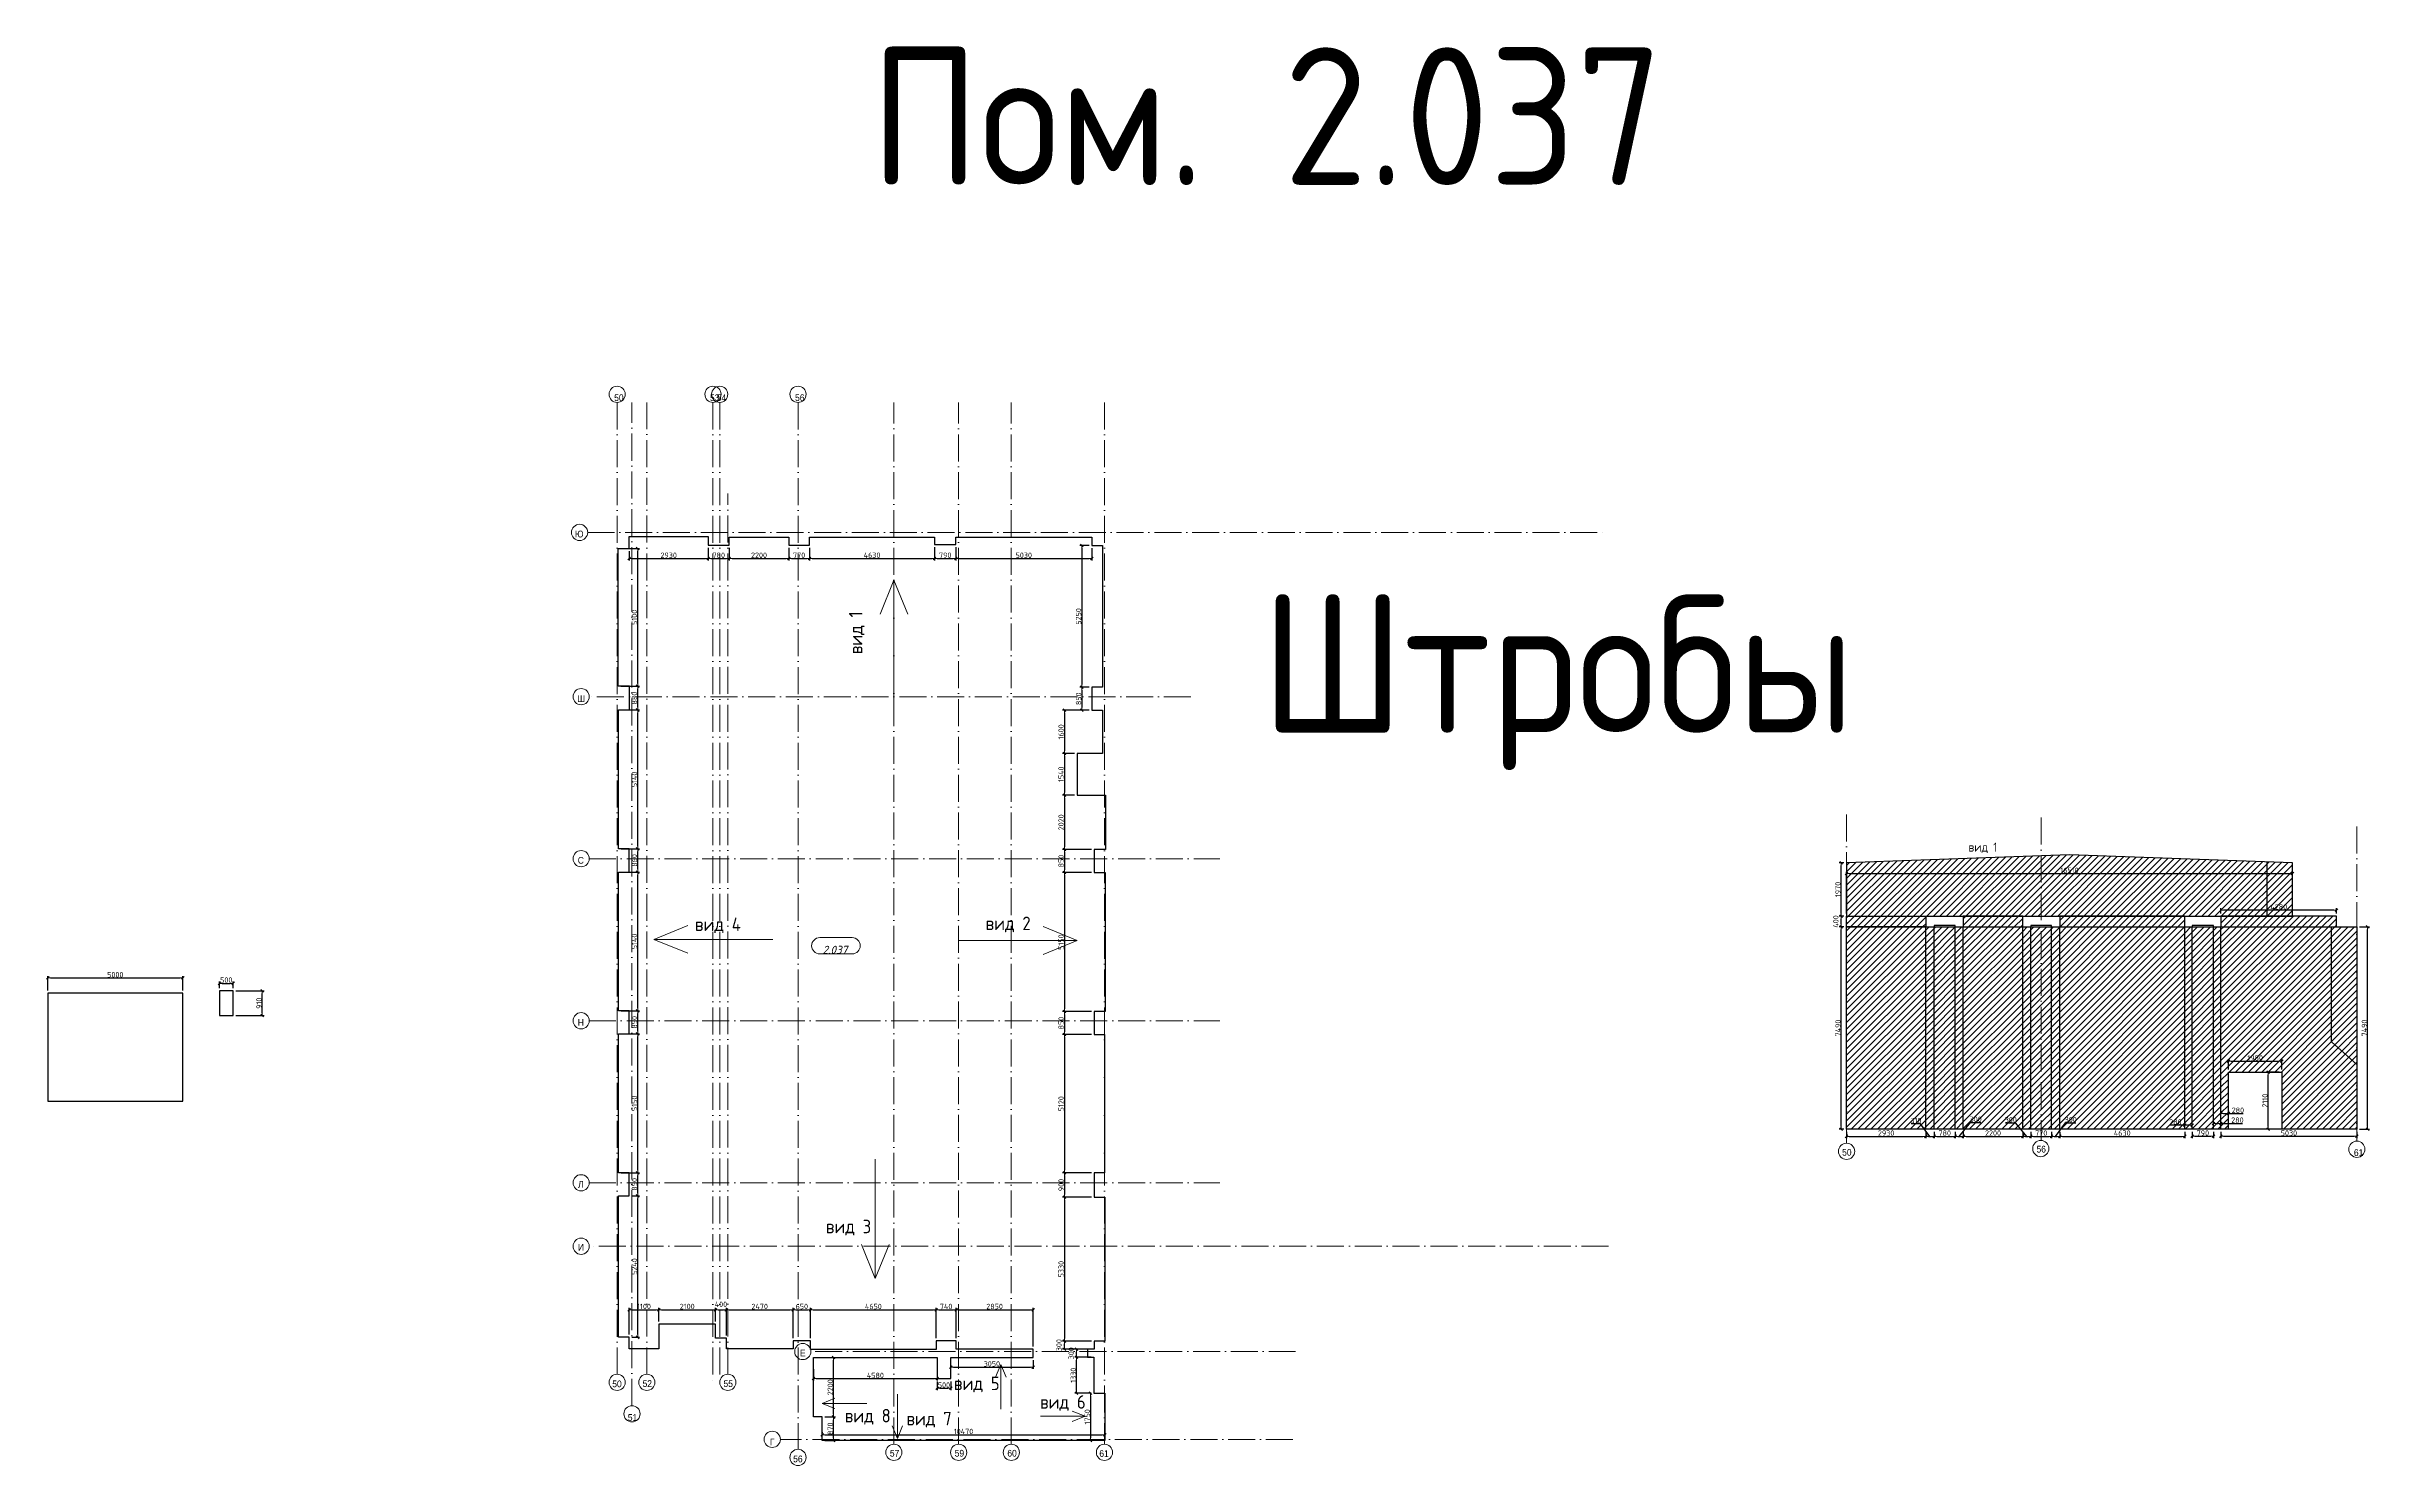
# Model space of a CAD drawing. Header units: millimetres. Extents: x 209 to 1046824, y -248937 to 510758.
# Drawn here: x 209 to 86254, y -171466 to -118919 of the extents above; entities that cross this region are included whole.
import ezdxf

# ---------------------------------------------------------------- set-up
doc = ezdxf.new("R2010")
doc.units = ezdxf.units.MM
doc.linetypes.add('50_200_ШТРИХ_1Т_ш5_п1_п1_', pattern=[1400, 1000, -200, 0, -200])
for name, color, linetype in [('$AUDIT_BAD_LAYER1', 7, 'Continuous'), ('ГВЛ', 20, 'Continuous'), ('Условные обозначения', 90, 'Continuous')]:
    doc.layers.add(name, color=color, linetype=linetype)
for name, color, linetype, lineweight, true_color in [('A-AREA-IDEN-1', 7, 'Continuous', 9, 0xaaaaaa), ('Оси-1', 7, 'Continuous', 20, 0xaaaaaa), ('Оси-2', 7, 'Continuous', 9, 0xaaaaaa), ('Оси-3', 7, '50_200_ШТРИХ_1Т_ш5_п1_п1_', 9, 0xaaaaaa)]:
    doc.layers.add(name, color=color, linetype=linetype, lineweight=lineweight, true_color=true_color)
doc.layers.add('Основные линии', color=7, linetype='Continuous', lineweight=30)
doc.layers.add('Размеры', color=7, linetype='Continuous', lineweight=15)
doc.styles.add('Arial', font='arial.ttf', dxfattribs={"width": 0.9, "height": 500})
doc.styles.add('ISOCPEUR_I', font='isocpeui.ttf', dxfattribs={"height": 300})
doc.styles.add('СПДС', font='isocpeur.ttf', dxfattribs={"width": 0.9})
doc.dimstyles.new('Размера А3', dxfattribs={"dimtxt": 200, "dimasz": 100, "dimexe": 70, "dimexo": 100, "dimgap": 20, "dimtad": 1, "dimdec": 0, "dimrnd": 10, "dimzin": 0, "dimdsep": 46, "dimtxsty": 'СПДС', "dimblk": 'ARROWHEAD_6', "dimcen": 1, "dimclrd": 256, "dimclre": 256, "dimclrt": 256, "dimazin": 0, "dimtfac": 1, "dimtdec": 0, "dimtmove": 2, "dimatfit": 3, "dimfxl": 1, "dimtolj": 1, "dimtzin": 0, "dimarcsym": 0})
pattern_1 = [(45, (0, -158177.41), (-121.23346, 121.23346), [])]

# ---------------------------------------------------------------- blocks, each defined once
blk = doc.blocks.new('Ось сетки - Круг_Ø6_00__ISO-2_5_0_9K_-17386508-АИ_План этажа Радиаторы_2')
at = {"layer": 'Оси-1'}
blk.add_circle((0, 0), 3, dxfattribs=at)
blk = doc.blocks.new('AAR_СКБ_Марка_помещения_1_5 ммп - Номер-27962133-АИ_План этажа Радиаторы_2')
at = {"layer": 'A-AREA-IDEN-1'}
for p, q in [((-2.99, 3), (3.01, 3)), ((-2.99, 0), (3.01, 0))]:
    blk.add_line(p, q, dxfattribs=at)
for centre, start, end in [((-2.99, 1.5), 90, 270), ((3.01, 1.5), 270, 90)]:
    blk.add_arc(centre, 1.5, start, end, dxfattribs=at)
blk = doc.blocks.new('ARROWHEAD_6')
at = {"color": 0, "linetype": 'Continuous'}
for p, q in [((0, 0), (-1, 0)), ((-0.5, -0.5), (0.5, 0.5))]:
    blk.add_line(p, q, dxfattribs=at)
blk = doc.blocks.new('*D1875')
at = {"layer": 'Defpoints', "color": 0, "lineweight": 30, "transparency": 16777216}
for p in [(66684, -151520), (66884, -151520), (66884, -159010)]:
    blk.add_point(p, dxfattribs=at)
at = {"layer": 'Размеры', "lineweight": -2, "transparency": 16777216}
for p, q in [((66784, -151520), (66614, -151520)), ((66684, -158910), (66684, -151620)), ((66784, -159010), (66614, -159010))]:
    blk.add_line(p, q, dxfattribs=at)
at = {"layer": 'Размеры', "lineweight": -2, "transparency": 16777216, "xscale": 100, "yscale": 100, "zscale": 100}
for p, rotation in [((66684, -151520), 90), ((66684, -159010), 270)]:
    blk.add_blockref('ARROWHEAD_6', p, dxfattribs=dict(at, rotation=rotation))
at = {"layer": 'Размеры', "lineweight": 15, "transparency": 16777216, "insert": (66564, -155265), "char_height": 200, "attachment_point": 5, "rotation": 90, "style": 'СПДС'}
blk.add_mtext('\\A1;7490', dxfattribs=at)
blk = doc.blocks.new('*D1876')
at = {"layer": 'Defpoints', "color": 0, "lineweight": 30, "transparency": 16777216}
for p in [(66684, -151120), (66884, -151120), (66884, -151520)]:
    blk.add_point(p, dxfattribs=at)
at = {"layer": 'Размеры', "lineweight": -2, "transparency": 16777216}
for p, q in [((66784, -151120), (66614, -151120)), ((66684, -151420), (66684, -151220)), ((66784, -151520), (66614, -151520))]:
    blk.add_line(p, q, dxfattribs=at)
at = {"layer": 'Размеры', "lineweight": -2, "transparency": 16777216, "xscale": 100, "yscale": 100, "zscale": 100}
for p, rotation in [((66684, -151120), 90), ((66684, -151520), 270)]:
    blk.add_blockref('ARROWHEAD_6', p, dxfattribs=dict(at, rotation=rotation))
at = {"layer": 'Размеры', "lineweight": 15, "transparency": 16777216, "insert": (66484, -151320), "char_height": 200, "attachment_point": 5, "rotation": 90, "style": 'СПДС'}
blk.add_mtext('\\A1;400', dxfattribs=at)
blk = doc.blocks.new('*D1877')
at = {"layer": 'Defpoints', "color": 0, "lineweight": 30, "transparency": 16777216}
for p in [(66684, -149150), (66884, -149150), (66884, -151120)]:
    blk.add_point(p, dxfattribs=at)
at = {"layer": 'Размеры', "lineweight": -2, "transparency": 16777216}
for p, q in [((66784, -149150), (66614, -149150)), ((66684, -151020), (66684, -149250)), ((66784, -151120), (66614, -151120))]:
    blk.add_line(p, q, dxfattribs=at)
at = {"layer": 'Размеры', "lineweight": -2, "transparency": 16777216, "xscale": 100, "yscale": 100, "zscale": 100}
for p, rotation in [((66684, -149150), 90), ((66684, -151120), 270)]:
    blk.add_blockref('ARROWHEAD_6', p, dxfattribs=dict(at, rotation=rotation))
at = {"layer": 'Размеры', "lineweight": 15, "transparency": 16777216, "insert": (66564, -150135), "char_height": 200, "attachment_point": 5, "rotation": 90, "style": 'СПДС'}
blk.add_mtext('\\A1;1970', dxfattribs=at)
blk = doc.blocks.new('*D1878')
at = {"layer": 'Defpoints', "color": 0, "lineweight": 30, "transparency": 16777216}
for p in [(66884, -159010), (69814, -159010), (69814, -159277)]:
    blk.add_point(p, dxfattribs=at)
at = {"layer": 'Размеры', "lineweight": -2, "transparency": 16777216}
for p, q in [((66884, -159110), (66884, -159347)), ((69814, -159110), (69814, -159347)), ((66984, -159277), (69714, -159277))]:
    blk.add_line(p, q, dxfattribs=at)
at = {"layer": 'Размеры', "lineweight": -2, "transparency": 16777216, "xscale": 100, "yscale": 100, "zscale": 100, "rotation": 180}
blk.add_blockref('ARROWHEAD_6', (66884, -159277), dxfattribs=at)
at = {"layer": 'Размеры', "lineweight": -2, "transparency": 16777216, "xscale": 100, "yscale": 100, "zscale": 100}
blk.add_blockref('ARROWHEAD_6', (69814, -159277), dxfattribs=at)
at = {"layer": 'Размеры', "lineweight": 15, "transparency": 16777216, "insert": (68349, -159157), "char_height": 200, "attachment_point": 5, "style": 'СПДС'}
blk.add_mtext('\\A1;2930', dxfattribs=at)
blk = doc.blocks.new('*D1879')
at = {"layer": 'Defpoints', "color": 0, "lineweight": 30, "transparency": 16777216}
for p in [(69814, -159010), (70128, -159010), (70128, -159277)]:
    blk.add_point(p, dxfattribs=at)
at = {"layer": 'Размеры', "lineweight": -2, "transparency": 16777216}
for p, q in [((69627, -158813), (69281, -158813)), ((69971, -159277), (69627, -158813)), ((69814, -159110), (69814, -159347)), ((70128, -159110), (70128, -159347)), ((69914, -159277), (70028, -159277))]:
    blk.add_line(p, q, dxfattribs=at)
at = {"layer": 'Размеры', "lineweight": -2, "transparency": 16777216, "xscale": 100, "yscale": 100, "zscale": 100, "rotation": 180}
blk.add_blockref('ARROWHEAD_6', (69814, -159277), dxfattribs=at)
at = {"layer": 'Размеры', "lineweight": -2, "transparency": 16777216, "xscale": 100, "yscale": 100, "zscale": 100}
blk.add_blockref('ARROWHEAD_6', (70128, -159277), dxfattribs=at)
at = {"layer": 'Размеры', "lineweight": 15, "transparency": 16777216, "insert": (69454, -158693), "char_height": 200, "attachment_point": 5, "style": 'СПДС'}
blk.add_mtext('\\A1;310', dxfattribs=at)
blk = doc.blocks.new('*D1880')
at = {"layer": 'Defpoints', "color": 0, "lineweight": 30, "transparency": 16777216}
for p in [(70128, -159010), (70908, -159010), (70908, -159277)]:
    blk.add_point(p, dxfattribs=at)
at = {"layer": 'Размеры', "lineweight": -2, "transparency": 16777216}
for p, q in [((70128, -159110), (70128, -159347)), ((70908, -159110), (70908, -159347)), ((70228, -159277), (70808, -159277))]:
    blk.add_line(p, q, dxfattribs=at)
at = {"layer": 'Размеры', "lineweight": -2, "transparency": 16777216, "xscale": 100, "yscale": 100, "zscale": 100, "rotation": 180}
blk.add_blockref('ARROWHEAD_6', (70128, -159277), dxfattribs=at)
at = {"layer": 'Размеры', "lineweight": -2, "transparency": 16777216, "xscale": 100, "yscale": 100, "zscale": 100}
blk.add_blockref('ARROWHEAD_6', (70908, -159277), dxfattribs=at)
at = {"layer": 'Размеры', "lineweight": 15, "transparency": 16777216, "insert": (70518, -159157), "char_height": 200, "attachment_point": 5, "style": 'СПДС'}
blk.add_mtext('\\A1;780', dxfattribs=at)
blk = doc.blocks.new('*D1881')
at = {"layer": 'Defpoints', "color": 0, "lineweight": 30, "transparency": 16777216}
for p in [(70908, -159010), (71208, -159010), (71208, -159277)]:
    blk.add_point(p, dxfattribs=at)
at = {"layer": 'Размеры', "lineweight": -2, "transparency": 16777216}
for p, q in [((70908, -159110), (70908, -159347)), ((71058, -159277), (71475, -158766)), ((71208, -159110), (71208, -159347)), ((71475, -158766), (71857, -158766)), ((71008, -159277), (71108, -159277))]:
    blk.add_line(p, q, dxfattribs=at)
at = {"layer": 'Размеры', "lineweight": -2, "transparency": 16777216, "xscale": 100, "yscale": 100, "zscale": 100, "rotation": 180}
blk.add_blockref('ARROWHEAD_6', (70908, -159277), dxfattribs=at)
at = {"layer": 'Размеры', "lineweight": -2, "transparency": 16777216, "xscale": 100, "yscale": 100, "zscale": 100}
blk.add_blockref('ARROWHEAD_6', (71208, -159277), dxfattribs=at)
at = {"layer": 'Размеры', "lineweight": 15, "transparency": 16777216, "insert": (71666, -158646), "char_height": 200, "attachment_point": 5, "style": 'СПДС'}
blk.add_mtext('\\A1;300', dxfattribs=at)
blk = doc.blocks.new('*D1882')
at = {"layer": 'Defpoints', "color": 0, "lineweight": 30, "transparency": 16777216}
for p in [(71208, -159010), (73408, -159010), (73408, -159277)]:
    blk.add_point(p, dxfattribs=at)
at = {"layer": 'Размеры', "lineweight": -2, "transparency": 16777216}
for p, q in [((71208, -159110), (71208, -159347)), ((73408, -159110), (73408, -159347)), ((71308, -159277), (73308, -159277))]:
    blk.add_line(p, q, dxfattribs=at)
at = {"layer": 'Размеры', "lineweight": -2, "transparency": 16777216, "xscale": 100, "yscale": 100, "zscale": 100, "rotation": 180}
blk.add_blockref('ARROWHEAD_6', (71208, -159277), dxfattribs=at)
at = {"layer": 'Размеры', "lineweight": -2, "transparency": 16777216, "xscale": 100, "yscale": 100, "zscale": 100}
blk.add_blockref('ARROWHEAD_6', (73408, -159277), dxfattribs=at)
at = {"layer": 'Размеры', "lineweight": 15, "transparency": 16777216, "insert": (72308, -159157), "char_height": 200, "attachment_point": 5, "style": 'СПДС'}
blk.add_mtext('\\A1;2200', dxfattribs=at)
blk = doc.blocks.new('*D1883')
at = {"layer": 'Defpoints', "color": 0, "lineweight": 30, "transparency": 16777216}
for p in [(73408, -159010), (73708, -159010), (73708, -159277)]:
    blk.add_point(p, dxfattribs=at)
at = {"layer": 'Размеры', "lineweight": -2, "transparency": 16777216}
for p, q in [((73157, -158784), (72775, -158784)), ((73558, -159277), (73157, -158784)), ((73408, -159110), (73408, -159347)), ((73708, -159110), (73708, -159347)), ((73508, -159277), (73608, -159277))]:
    blk.add_line(p, q, dxfattribs=at)
at = {"layer": 'Размеры', "lineweight": -2, "transparency": 16777216, "xscale": 100, "yscale": 100, "zscale": 100, "rotation": 180}
blk.add_blockref('ARROWHEAD_6', (73408, -159277), dxfattribs=at)
at = {"layer": 'Размеры', "lineweight": -2, "transparency": 16777216, "xscale": 100, "yscale": 100, "zscale": 100}
blk.add_blockref('ARROWHEAD_6', (73708, -159277), dxfattribs=at)
at = {"layer": 'Размеры', "lineweight": 15, "transparency": 16777216, "insert": (72966, -158664), "char_height": 200, "attachment_point": 5, "style": 'СПДС'}
blk.add_mtext('\\A1;300', dxfattribs=at)
blk = doc.blocks.new('*D1884')
at = {"layer": 'Defpoints', "color": 0, "lineweight": 30, "transparency": 16777216}
for p in [(73708, -159010), (74478, -159010), (74478, -159277)]:
    blk.add_point(p, dxfattribs=at)
at = {"layer": 'Размеры', "lineweight": -2, "transparency": 16777216}
for p, q in [((73708, -159110), (73708, -159347)), ((74478, -159110), (74478, -159347)), ((73808, -159277), (74378, -159277))]:
    blk.add_line(p, q, dxfattribs=at)
at = {"layer": 'Размеры', "lineweight": -2, "transparency": 16777216, "xscale": 100, "yscale": 100, "zscale": 100, "rotation": 180}
blk.add_blockref('ARROWHEAD_6', (73708, -159277), dxfattribs=at)
at = {"layer": 'Размеры', "lineweight": -2, "transparency": 16777216, "xscale": 100, "yscale": 100, "zscale": 100}
blk.add_blockref('ARROWHEAD_6', (74478, -159277), dxfattribs=at)
at = {"layer": 'Размеры', "lineweight": 15, "transparency": 16777216, "insert": (74093, -159157), "char_height": 200, "attachment_point": 5, "style": 'СПДС'}
blk.add_mtext('\\A1;770', dxfattribs=at)
blk = doc.blocks.new('*D1885')
at = {"layer": 'Defpoints', "color": 0, "lineweight": 30, "transparency": 16777216}
for p in [(74478, -159010), (74778, -159010), (74778, -159277)]:
    blk.add_point(p, dxfattribs=at)
at = {"layer": 'Размеры', "lineweight": -2, "transparency": 16777216}
for p, q in [((74478, -159110), (74478, -159347)), ((74628, -159277), (74995, -158778)), ((74778, -159110), (74778, -159347)), ((74995, -158778), (75377, -158778)), ((74578, -159277), (74678, -159277))]:
    blk.add_line(p, q, dxfattribs=at)
at = {"layer": 'Размеры', "lineweight": -2, "transparency": 16777216, "xscale": 100, "yscale": 100, "zscale": 100, "rotation": 180}
blk.add_blockref('ARROWHEAD_6', (74478, -159277), dxfattribs=at)
at = {"layer": 'Размеры', "lineweight": -2, "transparency": 16777216, "xscale": 100, "yscale": 100, "zscale": 100}
blk.add_blockref('ARROWHEAD_6', (74778, -159277), dxfattribs=at)
at = {"layer": 'Размеры', "lineweight": 15, "transparency": 16777216, "insert": (75186, -158658), "char_height": 200, "attachment_point": 5, "style": 'СПДС'}
blk.add_mtext('\\A1;300', dxfattribs=at)
blk = doc.blocks.new('*D1886')
at = {"layer": 'Defpoints', "color": 0, "lineweight": 30, "transparency": 16777216}
for p in [(74778, -159010), (79412, -159010), (79412, -159277)]:
    blk.add_point(p, dxfattribs=at)
at = {"layer": 'Размеры', "lineweight": -2, "transparency": 16777216}
for p, q in [((74778, -159110), (74778, -159347)), ((79412, -159110), (79412, -159347)), ((74878, -159277), (79312, -159277))]:
    blk.add_line(p, q, dxfattribs=at)
at = {"layer": 'Размеры', "lineweight": -2, "transparency": 16777216, "xscale": 100, "yscale": 100, "zscale": 100, "rotation": 180}
blk.add_blockref('ARROWHEAD_6', (74778, -159277), dxfattribs=at)
at = {"layer": 'Размеры', "lineweight": -2, "transparency": 16777216, "xscale": 100, "yscale": 100, "zscale": 100}
blk.add_blockref('ARROWHEAD_6', (79412, -159277), dxfattribs=at)
at = {"layer": 'Размеры', "lineweight": 15, "transparency": 16777216, "insert": (77095, -159157), "char_height": 200, "attachment_point": 5, "style": 'СПДС'}
blk.add_mtext('\\A1;4630', dxfattribs=at)
blk = doc.blocks.new('*D1887')
at = {"layer": 'Defpoints', "color": 0, "lineweight": 30, "transparency": 16777216}
for p in [(79412, -159010), (79688, -158866), (79688, -159010)]:
    blk.add_point(p, dxfattribs=at)
at = {"layer": 'Размеры', "lineweight": -2, "transparency": 16777216}
for p, q in [((79412, -158866), (78870, -158866)), ((79412, -158910), (79412, -158796)), ((79588, -158866), (79512, -158866)), ((79688, -158910), (79688, -158796))]:
    blk.add_line(p, q, dxfattribs=at)
at = {"layer": 'Размеры', "lineweight": -2, "transparency": 16777216, "xscale": 100, "yscale": 100, "zscale": 100, "rotation": 180}
blk.add_blockref('ARROWHEAD_6', (79412, -158866), dxfattribs=at)
at = {"layer": 'Размеры', "lineweight": -2, "transparency": 16777216, "xscale": 100, "yscale": 100, "zscale": 100}
blk.add_blockref('ARROWHEAD_6', (79688, -158866), dxfattribs=at)
at = {"layer": 'Размеры', "lineweight": 15, "transparency": 16777216, "insert": (79061, -158746), "char_height": 200, "attachment_point": 5, "style": 'СПДС'}
blk.add_mtext('\\A1;280', dxfattribs=at)
blk = doc.blocks.new('*D1888')
at = {"layer": 'Defpoints', "color": 0, "lineweight": 30, "transparency": 16777216}
for p in [(79688, -159010), (80474, -159010), (80474, -159275)]:
    blk.add_point(p, dxfattribs=at)
at = {"layer": 'Размеры', "lineweight": -2, "transparency": 16777216}
for p, q in [((79688, -159110), (79688, -159345)), ((80474, -159110), (80474, -159345)), ((79788, -159275), (80374, -159275))]:
    blk.add_line(p, q, dxfattribs=at)
at = {"layer": 'Размеры', "lineweight": -2, "transparency": 16777216, "xscale": 100, "yscale": 100, "zscale": 100, "rotation": 180}
blk.add_blockref('ARROWHEAD_6', (79688, -159275), dxfattribs=at)
at = {"layer": 'Размеры', "lineweight": -2, "transparency": 16777216, "xscale": 100, "yscale": 100, "zscale": 100}
blk.add_blockref('ARROWHEAD_6', (80474, -159275), dxfattribs=at)
at = {"layer": 'Размеры', "lineweight": 15, "transparency": 16777216, "insert": (80081, -159155), "char_height": 200, "attachment_point": 5, "style": 'СПДС'}
blk.add_mtext('\\A1;790', dxfattribs=at)
blk = doc.blocks.new('*D1889')
at = {"layer": 'Defpoints', "color": 0, "lineweight": 30, "transparency": 16777216}
for p in [(80474, -159010), (80750, -158797), (80750, -159010)]:
    blk.add_point(p, dxfattribs=at)
at = {"layer": 'Размеры', "lineweight": -2, "transparency": 16777216}
for p, q in [((80474, -158910), (80474, -158727)), ((80574, -158797), (80650, -158797)), ((80750, -158910), (80750, -158727)), ((80750, -158797), (81551, -158797))]:
    blk.add_line(p, q, dxfattribs=at)
at = {"layer": 'Размеры', "lineweight": -2, "transparency": 16777216, "xscale": 100, "yscale": 100, "zscale": 100, "rotation": 180}
blk.add_blockref('ARROWHEAD_6', (80474, -158797), dxfattribs=at)
at = {"layer": 'Размеры', "lineweight": -2, "transparency": 16777216, "xscale": 100, "yscale": 100, "zscale": 100}
blk.add_blockref('ARROWHEAD_6', (80750, -158797), dxfattribs=at)
at = {"layer": 'Размеры', "lineweight": 15, "transparency": 16777216, "insert": (81360, -158677), "char_height": 200, "attachment_point": 5, "style": 'СПДС'}
blk.add_mtext('\\A1;280', dxfattribs=at)
blk = doc.blocks.new('*D1890')
at = {"layer": 'Defpoints', "color": 0, "lineweight": 30, "transparency": 16777216}
for p in [(80750, -158436), (81025, -158430), (81025, -158436)]:
    blk.add_point(p, dxfattribs=at)
at = {"layer": 'Размеры', "lineweight": -2, "transparency": 16777216}
for p, q in [((80750, -158336), (80750, -158360)), ((80850, -158430), (80925, -158430)), ((81025, -158336), (81025, -158360)), ((81025, -158430), (81568, -158430))]:
    blk.add_line(p, q, dxfattribs=at)
at = {"layer": 'Размеры', "lineweight": -2, "transparency": 16777216, "xscale": 100, "yscale": 100, "zscale": 100, "rotation": 180}
blk.add_blockref('ARROWHEAD_6', (80750, -158430), dxfattribs=at)
at = {"layer": 'Размеры', "lineweight": -2, "transparency": 16777216, "xscale": 100, "yscale": 100, "zscale": 100}
blk.add_blockref('ARROWHEAD_6', (81025, -158430), dxfattribs=at)
at = {"layer": 'Размеры', "lineweight": 15, "transparency": 16777216, "insert": (81377, -158310), "char_height": 200, "attachment_point": 5, "style": 'СПДС'}
blk.add_mtext('\\A1;280', dxfattribs=at)
blk = doc.blocks.new('*D1891')
at = {"layer": 'Defpoints', "color": 0, "lineweight": 30, "transparency": 16777216}
for p in [(82502, -156900), (83010, -156900), (83010, -159010)]:
    blk.add_point(p, dxfattribs=at)
at = {"layer": 'Размеры', "lineweight": -2, "transparency": 16777216}
for p, q in [((82910, -156900), (82432, -156900)), ((82502, -158910), (82502, -157000)), ((82910, -159010), (82432, -159010))]:
    blk.add_line(p, q, dxfattribs=at)
at = {"layer": 'Размеры', "lineweight": -2, "transparency": 16777216, "xscale": 100, "yscale": 100, "zscale": 100}
for p, rotation in [((82502, -156900), 90), ((82502, -159010), 270)]:
    blk.add_blockref('ARROWHEAD_6', p, dxfattribs=dict(at, rotation=rotation))
at = {"layer": 'Размеры', "lineweight": 15, "transparency": 16777216, "insert": (82382, -157955), "char_height": 200, "attachment_point": 5, "rotation": 90, "style": 'СПДС'}
blk.add_mtext('\\A1;2110', dxfattribs=at)
blk = doc.blocks.new('*D1892')
at = {"layer": 'Defpoints', "color": 0, "lineweight": 30, "transparency": 16777216}
for p in [(83010, -156491), (81025, -156900), (83010, -156900)]:
    blk.add_point(p, dxfattribs=at)
at = {"layer": 'Размеры', "lineweight": -2, "transparency": 16777216}
for p, q in [((81025, -156800), (81025, -156421)), ((81125, -156491), (82910, -156491)), ((83010, -156800), (83010, -156421))]:
    blk.add_line(p, q, dxfattribs=at)
at = {"layer": 'Размеры', "lineweight": -2, "transparency": 16777216, "xscale": 100, "yscale": 100, "zscale": 100, "rotation": 180}
blk.add_blockref('ARROWHEAD_6', (81025, -156491), dxfattribs=at)
at = {"layer": 'Размеры', "lineweight": -2, "transparency": 16777216, "xscale": 100, "yscale": 100, "zscale": 100}
blk.add_blockref('ARROWHEAD_6', (83010, -156491), dxfattribs=at)
at = {"layer": 'Размеры', "lineweight": 15, "transparency": 16777216, "insert": (82018, -156371), "char_height": 200, "attachment_point": 5, "style": 'СПДС'}
blk.add_mtext('\\A1;1980', dxfattribs=at)
blk = doc.blocks.new('*D1893')
at = {"layer": 'Defpoints', "color": 0, "lineweight": 30, "transparency": 16777216}
for p in [(80750, -150902), (80750, -151120), (85034, -151120)]:
    blk.add_point(p, dxfattribs=at)
at = {"layer": 'Размеры', "lineweight": -2, "transparency": 16777216}
for p, q in [((80750, -151020), (80750, -150832)), ((84934, -150902), (80850, -150902)), ((85034, -151020), (85034, -150832))]:
    blk.add_line(p, q, dxfattribs=at)
at = {"layer": 'Размеры', "lineweight": -2, "transparency": 16777216, "xscale": 100, "yscale": 100, "zscale": 100, "rotation": 180}
blk.add_blockref('ARROWHEAD_6', (80750, -150902), dxfattribs=at)
at = {"layer": 'Размеры', "lineweight": -2, "transparency": 16777216, "xscale": 100, "yscale": 100, "zscale": 100}
blk.add_blockref('ARROWHEAD_6', (85034, -150902), dxfattribs=at)
at = {"layer": 'Размеры', "lineweight": 15, "transparency": 16777216, "insert": (82892, -150782), "char_height": 200, "attachment_point": 5, "style": 'СПДС'}
blk.add_mtext('\\A1;4280', dxfattribs=at)
blk = doc.blocks.new('*D1894')
at = {"layer": 'Defpoints', "color": 0, "lineweight": 30, "transparency": 16777216}
for p in [(80750, -159010), (85784, -159010), (85784, -159275)]:
    blk.add_point(p, dxfattribs=at)
at = {"layer": 'Размеры', "lineweight": -2, "transparency": 16777216}
for p, q in [((80750, -159110), (80750, -159345)), ((85784, -159110), (85784, -159345)), ((80850, -159275), (85684, -159275))]:
    blk.add_line(p, q, dxfattribs=at)
at = {"layer": 'Размеры', "lineweight": -2, "transparency": 16777216, "xscale": 100, "yscale": 100, "zscale": 100, "rotation": 180}
blk.add_blockref('ARROWHEAD_6', (80750, -159275), dxfattribs=at)
at = {"layer": 'Размеры', "lineweight": -2, "transparency": 16777216, "xscale": 100, "yscale": 100, "zscale": 100}
blk.add_blockref('ARROWHEAD_6', (85784, -159275), dxfattribs=at)
at = {"layer": 'Размеры', "lineweight": 15, "transparency": 16777216, "insert": (83267, -159155), "char_height": 200, "attachment_point": 5, "style": 'СПДС'}
blk.add_mtext('\\A1;5030', dxfattribs=at)
blk = doc.blocks.new('*D1895')
at = {"layer": 'Defpoints', "color": 0, "lineweight": 30, "transparency": 16777216}
for p in [(85784, -151520), (86184, -151520), (85784, -159010)]:
    blk.add_point(p, dxfattribs=at)
at = {"layer": 'Размеры', "lineweight": -2, "transparency": 16777216}
for p, q in [((85884, -151520), (86254, -151520)), ((86184, -158910), (86184, -151620)), ((85884, -159010), (86254, -159010))]:
    blk.add_line(p, q, dxfattribs=at)
at = {"layer": 'Размеры', "lineweight": -2, "transparency": 16777216, "xscale": 100, "yscale": 100, "zscale": 100}
for p, rotation in [((86184, -151520), 90), ((86184, -159010), 270)]:
    blk.add_blockref('ARROWHEAD_6', p, dxfattribs=dict(at, rotation=rotation))
at = {"layer": 'Размеры', "lineweight": 15, "transparency": 16777216, "insert": (86064, -155265), "char_height": 200, "attachment_point": 5, "rotation": 90, "style": 'СПДС'}
blk.add_mtext('\\A1;7490', dxfattribs=at)
blk = doc.blocks.new('*D1896')
at = {"layer": 'Defpoints', "color": 0, "lineweight": 30, "transparency": 16777216}
for p in [(83394, -149547), (66884, -151120), (83394, -151120)]:
    blk.add_point(p, dxfattribs=at)
at = {"layer": 'Размеры', "lineweight": -2, "transparency": 16777216}
for p, q in [((66884, -151020), (66884, -149477)), ((66984, -149547), (83294, -149547)), ((83394, -151020), (83394, -149477))]:
    blk.add_line(p, q, dxfattribs=at)
at = {"layer": 'Размеры', "lineweight": -2, "transparency": 16777216, "xscale": 100, "yscale": 100, "zscale": 100, "rotation": 180}
blk.add_blockref('ARROWHEAD_6', (66884, -149547), dxfattribs=at)
at = {"layer": 'Размеры', "lineweight": -2, "transparency": 16777216, "xscale": 100, "yscale": 100, "zscale": 100}
blk.add_blockref('ARROWHEAD_6', (83394, -149547), dxfattribs=at)
at = {"layer": 'Размеры', "lineweight": 15, "transparency": 16777216, "insert": (75139, -149427), "char_height": 200, "attachment_point": 5, "style": 'СПДС'}
blk.add_mtext('\\A1;16510', dxfattribs=at)
blk = doc.blocks.new('*D2119')
at = {"layer": 'Defpoints', "color": 0, "lineweight": 30, "transparency": 16777216}
for p in [(21791, -161479), (22107, -161479), (21791, -166719)]:
    blk.add_point(p, dxfattribs=at)
at = {"layer": 'Размеры', "lineweight": -2, "transparency": 16777216}
for p, q in [((21891, -161479), (22177, -161479)), ((22107, -166619), (22107, -161579)), ((21891, -166719), (22177, -166719))]:
    blk.add_line(p, q, dxfattribs=at)
at = {"layer": 'Размеры', "lineweight": -2, "transparency": 16777216, "xscale": 100, "yscale": 100, "zscale": 100}
for p, rotation in [((22107, -161479), 90), ((22107, -166719), 270)]:
    blk.add_blockref('ARROWHEAD_6', p, dxfattribs=dict(at, rotation=rotation))
at = {"layer": 'Размеры', "transparency": 16777216, "insert": (21987, -164099), "char_height": 200, "attachment_point": 5, "rotation": 90, "style": 'СПДС'}
blk.add_mtext('\\A1;5240', dxfattribs=at)
blk = doc.blocks.new('*D2120')
at = {"layer": 'Defpoints', "color": 0, "lineweight": 30, "transparency": 16777216}
for p in [(21791, -160629), (22107, -160629), (21791, -161479)]:
    blk.add_point(p, dxfattribs=at)
at = {"layer": 'Размеры', "lineweight": -2, "transparency": 16777216}
for p, q in [((21891, -160629), (22177, -160629)), ((22107, -161379), (22107, -160729)), ((21891, -161479), (22177, -161479))]:
    blk.add_line(p, q, dxfattribs=at)
at = {"layer": 'Размеры', "lineweight": -2, "transparency": 16777216, "xscale": 100, "yscale": 100, "zscale": 100}
for p, rotation in [((22107, -160629), 90), ((22107, -161479), 270)]:
    blk.add_blockref('ARROWHEAD_6', p, dxfattribs=dict(at, rotation=rotation))
at = {"layer": 'Размеры', "transparency": 16777216, "insert": (21987, -161054), "char_height": 200, "attachment_point": 5, "rotation": 90, "style": 'СПДС'}
blk.add_mtext('\\A1;850', dxfattribs=at)
blk = doc.blocks.new('*D2121')
at = {"layer": 'Defpoints', "color": 0, "lineweight": 30, "transparency": 16777216}
for p in [(21391, -155479), (22107, -155479), (21391, -160629)]:
    blk.add_point(p, dxfattribs=at)
at = {"layer": 'Размеры', "lineweight": -2, "transparency": 16777216}
for p, q in [((21491, -155479), (22177, -155479)), ((22107, -160529), (22107, -155579)), ((21491, -160629), (22177, -160629))]:
    blk.add_line(p, q, dxfattribs=at)
at = {"layer": 'Размеры', "lineweight": -2, "transparency": 16777216, "xscale": 100, "yscale": 100, "zscale": 100}
for p, rotation in [((22107, -155479), 90), ((22107, -160629), 270)]:
    blk.add_blockref('ARROWHEAD_6', p, dxfattribs=dict(at, rotation=rotation))
at = {"layer": 'Размеры', "transparency": 16777216, "insert": (21987, -158054), "char_height": 200, "attachment_point": 5, "rotation": 90, "style": 'СПДС'}
blk.add_mtext('\\A1;5150', dxfattribs=at)
blk = doc.blocks.new('*D2122')
at = {"layer": 'Defpoints', "color": 0, "lineweight": 30, "transparency": 16777216}
for p in [(21791, -154629), (22107, -154629), (21791, -155479)]:
    blk.add_point(p, dxfattribs=at)
at = {"layer": 'Размеры', "lineweight": -2, "transparency": 16777216}
for p, q in [((21891, -154629), (22177, -154629)), ((22107, -155379), (22107, -154729)), ((21891, -155479), (22177, -155479))]:
    blk.add_line(p, q, dxfattribs=at)
at = {"layer": 'Размеры', "lineweight": -2, "transparency": 16777216, "xscale": 100, "yscale": 100, "zscale": 100}
for p, rotation in [((22107, -154629), 90), ((22107, -155479), 270)]:
    blk.add_blockref('ARROWHEAD_6', p, dxfattribs=dict(at, rotation=rotation))
at = {"layer": 'Размеры', "transparency": 16777216, "insert": (21987, -155054), "char_height": 200, "attachment_point": 5, "rotation": 90, "style": 'СПДС'}
blk.add_mtext('\\A1;850', dxfattribs=at)
blk = doc.blocks.new('*D2123')
at = {"layer": 'Defpoints', "color": 0, "lineweight": 30, "transparency": 16777216}
for p in [(21391, -149489), (22107, -149489), (21391, -154629)]:
    blk.add_point(p, dxfattribs=at)
at = {"layer": 'Размеры', "lineweight": -2, "transparency": 16777216}
for p, q in [((21491, -149489), (22177, -149489)), ((22107, -154529), (22107, -149589)), ((21491, -154629), (22177, -154629))]:
    blk.add_line(p, q, dxfattribs=at)
at = {"layer": 'Размеры', "lineweight": -2, "transparency": 16777216, "xscale": 100, "yscale": 100, "zscale": 100}
for p, rotation in [((22107, -149489), 90), ((22107, -154629), 270)]:
    blk.add_blockref('ARROWHEAD_6', p, dxfattribs=dict(at, rotation=rotation))
at = {"layer": 'Размеры', "transparency": 16777216, "insert": (21987, -152059), "char_height": 200, "attachment_point": 5, "rotation": 90, "style": 'СПДС'}
blk.add_mtext('\\A1;5140', dxfattribs=at)
blk = doc.blocks.new('*D2124')
at = {"layer": 'Defpoints', "color": 0, "lineweight": 30, "transparency": 16777216}
for p in [(21791, -148629), (22107, -148629), (21791, -149489)]:
    blk.add_point(p, dxfattribs=at)
at = {"layer": 'Размеры', "lineweight": -2, "transparency": 16777216}
for p, q in [((21891, -148629), (22177, -148629)), ((22107, -149389), (22107, -148729)), ((21891, -149489), (22177, -149489))]:
    blk.add_line(p, q, dxfattribs=at)
at = {"layer": 'Размеры', "lineweight": -2, "transparency": 16777216, "xscale": 100, "yscale": 100, "zscale": 100}
for p, rotation in [((22107, -148629), 90), ((22107, -149489), 270)]:
    blk.add_blockref('ARROWHEAD_6', p, dxfattribs=dict(at, rotation=rotation))
at = {"layer": 'Размеры', "transparency": 16777216, "insert": (21987, -149059), "char_height": 200, "attachment_point": 5, "rotation": 90, "style": 'СПДС'}
blk.add_mtext('\\A1;860', dxfattribs=at)
blk = doc.blocks.new('*D2125')
at = {"layer": 'Defpoints', "color": 0, "lineweight": 30, "transparency": 16777216}
for p in [(21391, -143489), (22107, -143489), (21391, -148629)]:
    blk.add_point(p, dxfattribs=at)
at = {"layer": 'Размеры', "lineweight": -2, "transparency": 16777216}
for p, q in [((21491, -143489), (22177, -143489)), ((22107, -148529), (22107, -143589)), ((21491, -148629), (22177, -148629))]:
    blk.add_line(p, q, dxfattribs=at)
at = {"layer": 'Размеры', "lineweight": -2, "transparency": 16777216, "xscale": 100, "yscale": 100, "zscale": 100}
for p, rotation in [((22107, -143489), 90), ((22107, -148629), 270)]:
    blk.add_blockref('ARROWHEAD_6', p, dxfattribs=dict(at, rotation=rotation))
at = {"layer": 'Размеры', "transparency": 16777216, "insert": (21987, -146059), "char_height": 200, "attachment_point": 5, "rotation": 90, "style": 'СПДС'}
blk.add_mtext('\\A1;5140', dxfattribs=at)
blk = doc.blocks.new('*D2126')
at = {"layer": 'Defpoints', "color": 0, "lineweight": 30, "transparency": 16777216}
for p in [(21801, -142609), (22107, -142609), (21801, -143489)]:
    blk.add_point(p, dxfattribs=at)
at = {"layer": 'Размеры', "lineweight": -2, "transparency": 16777216}
for p, q in [((21901, -142609), (22177, -142609)), ((22107, -143389), (22107, -142709)), ((21901, -143489), (22177, -143489))]:
    blk.add_line(p, q, dxfattribs=at)
at = {"layer": 'Размеры', "lineweight": -2, "transparency": 16777216, "xscale": 100, "yscale": 100, "zscale": 100}
for p, rotation in [((22107, -142609), 90), ((22107, -143489), 270)]:
    blk.add_blockref('ARROWHEAD_6', p, dxfattribs=dict(at, rotation=rotation))
at = {"layer": 'Размеры', "transparency": 16777216, "insert": (21987, -143049), "char_height": 200, "attachment_point": 5, "rotation": 90, "style": 'СПДС'}
blk.add_mtext('\\A1;880', dxfattribs=at)
blk = doc.blocks.new('*D2127')
at = {"layer": 'Defpoints', "color": 0, "lineweight": 30, "transparency": 16777216}
for p in [(21381, -137509), (22107, -137509), (21381, -142609)]:
    blk.add_point(p, dxfattribs=at)
at = {"layer": 'Размеры', "lineweight": -2, "transparency": 16777216}
for p, q in [((21481, -137509), (22177, -137509)), ((22107, -142509), (22107, -137609)), ((21481, -142609), (22177, -142609))]:
    blk.add_line(p, q, dxfattribs=at)
at = {"layer": 'Размеры', "lineweight": -2, "transparency": 16777216, "xscale": 100, "yscale": 100, "zscale": 100}
for p, rotation in [((22107, -137509), 90), ((22107, -142609), 270)]:
    blk.add_blockref('ARROWHEAD_6', p, dxfattribs=dict(at, rotation=rotation))
at = {"layer": 'Размеры', "transparency": 16777216, "insert": (21987, -140059), "char_height": 200, "attachment_point": 5, "rotation": 90, "style": 'СПДС'}
blk.add_mtext('\\A1;5100', dxfattribs=at)
blk = doc.blocks.new('*D2128')
at = {"layer": 'Defpoints', "color": 0, "lineweight": 30, "transparency": 16777216}
for p in [(21791, -137509), (24721, -137389), (24721, -137879)]:
    blk.add_point(p, dxfattribs=at)
at = {"layer": 'Размеры', "lineweight": -2, "transparency": 16777216}
for p, q in [((21791, -137609), (21791, -137949)), ((24721, -137489), (24721, -137949)), ((21891, -137879), (24621, -137879))]:
    blk.add_line(p, q, dxfattribs=at)
at = {"layer": 'Размеры', "lineweight": -2, "transparency": 16777216, "xscale": 100, "yscale": 100, "zscale": 100, "rotation": 180}
blk.add_blockref('ARROWHEAD_6', (21791, -137879), dxfattribs=at)
at = {"layer": 'Размеры', "lineweight": -2, "transparency": 16777216, "xscale": 100, "yscale": 100, "zscale": 100}
blk.add_blockref('ARROWHEAD_6', (24721, -137879), dxfattribs=at)
at = {"layer": 'Размеры', "transparency": 16777216, "insert": (23256, -137759), "char_height": 200, "attachment_point": 5, "style": 'СПДС'}
blk.add_mtext('\\A1;2930', dxfattribs=at)
blk = doc.blocks.new('*D2129')
at = {"layer": 'Defpoints', "color": 0, "lineweight": 30, "transparency": 16777216}
for p in [(24721, -137389), (25501, -137389), (25501, -137879)]:
    blk.add_point(p, dxfattribs=at)
at = {"layer": 'Размеры', "lineweight": -2, "transparency": 16777216}
for p, q in [((24721, -137489), (24721, -137949)), ((25501, -137489), (25501, -137949)), ((24821, -137879), (25401, -137879))]:
    blk.add_line(p, q, dxfattribs=at)
at = {"layer": 'Размеры', "lineweight": -2, "transparency": 16777216, "xscale": 100, "yscale": 100, "zscale": 100, "rotation": 180}
blk.add_blockref('ARROWHEAD_6', (24721, -137879), dxfattribs=at)
at = {"layer": 'Размеры', "lineweight": -2, "transparency": 16777216, "xscale": 100, "yscale": 100, "zscale": 100}
blk.add_blockref('ARROWHEAD_6', (25501, -137879), dxfattribs=at)
at = {"layer": 'Размеры', "transparency": 16777216, "insert": (25111, -137759), "char_height": 200, "attachment_point": 5, "style": 'СПДС'}
blk.add_mtext('\\A1;780', dxfattribs=at)
blk = doc.blocks.new('*D2130')
at = {"layer": 'Defpoints', "color": 0, "lineweight": 30, "transparency": 16777216}
for p in [(25501, -137389), (27701, -137389), (27701, -137879)]:
    blk.add_point(p, dxfattribs=at)
at = {"layer": 'Размеры', "lineweight": -2, "transparency": 16777216}
for p, q in [((25501, -137489), (25501, -137949)), ((27701, -137489), (27701, -137949)), ((25601, -137879), (27601, -137879))]:
    blk.add_line(p, q, dxfattribs=at)
at = {"layer": 'Размеры', "lineweight": -2, "transparency": 16777216, "xscale": 100, "yscale": 100, "zscale": 100, "rotation": 180}
blk.add_blockref('ARROWHEAD_6', (25501, -137879), dxfattribs=at)
at = {"layer": 'Размеры', "lineweight": -2, "transparency": 16777216, "xscale": 100, "yscale": 100, "zscale": 100}
blk.add_blockref('ARROWHEAD_6', (27701, -137879), dxfattribs=at)
at = {"layer": 'Размеры', "transparency": 16777216, "insert": (26601, -137759), "char_height": 200, "attachment_point": 5, "style": 'СПДС'}
blk.add_mtext('\\A1;2200', dxfattribs=at)
blk = doc.blocks.new('*D2131')
at = {"layer": 'Defpoints', "color": 0, "lineweight": 30, "transparency": 16777216}
for p in [(28471, -137389), (27701, -137879), (28471, -137879)]:
    blk.add_point(p, dxfattribs=at)
at = {"layer": 'Размеры', "lineweight": -2, "transparency": 16777216}
for p, q in [((28471, -137489), (28471, -137949)), ((27701, -137779), (27701, -137809)), ((27801, -137879), (28371, -137879))]:
    blk.add_line(p, q, dxfattribs=at)
at = {"layer": 'Размеры', "lineweight": -2, "transparency": 16777216, "xscale": 100, "yscale": 100, "zscale": 100, "rotation": 180}
blk.add_blockref('ARROWHEAD_6', (27701, -137879), dxfattribs=at)
at = {"layer": 'Размеры', "lineweight": -2, "transparency": 16777216, "xscale": 100, "yscale": 100, "zscale": 100}
blk.add_blockref('ARROWHEAD_6', (28471, -137879), dxfattribs=at)
at = {"layer": 'Размеры', "transparency": 16777216, "insert": (28086, -137759), "char_height": 200, "attachment_point": 5, "style": 'СПДС'}
blk.add_mtext('\\A1;770', dxfattribs=at)
blk = doc.blocks.new('*D2132')
at = {"layer": 'Defpoints', "color": 0, "lineweight": 30, "transparency": 16777216}
for p in [(28471, -137389), (33105, -137365), (33105, -137879)]:
    blk.add_point(p, dxfattribs=at)
at = {"layer": 'Размеры', "lineweight": -2, "transparency": 16777216}
for p, q in [((28471, -137489), (28471, -137949)), ((33105, -137465), (33105, -137949)), ((28571, -137879), (33005, -137879))]:
    blk.add_line(p, q, dxfattribs=at)
at = {"layer": 'Размеры', "lineweight": -2, "transparency": 16777216, "xscale": 100, "yscale": 100, "zscale": 100, "rotation": 180}
blk.add_blockref('ARROWHEAD_6', (28471, -137879), dxfattribs=at)
at = {"layer": 'Размеры', "lineweight": -2, "transparency": 16777216, "xscale": 100, "yscale": 100, "zscale": 100}
blk.add_blockref('ARROWHEAD_6', (33105, -137879), dxfattribs=at)
at = {"layer": 'Размеры', "transparency": 16777216, "insert": (30788, -137759), "char_height": 200, "attachment_point": 5, "style": 'СПДС'}
blk.add_mtext('\\A1;4630', dxfattribs=at)
blk = doc.blocks.new('*D2133')
at = {"layer": 'Defpoints', "color": 0, "lineweight": 30, "transparency": 16777216}
for p in [(33105, -137365), (33891, -137365), (33891, -137879)]:
    blk.add_point(p, dxfattribs=at)
at = {"layer": 'Размеры', "lineweight": -2, "transparency": 16777216}
for p, q in [((33105, -137465), (33105, -137949)), ((33891, -137465), (33891, -137949)), ((33205, -137879), (33791, -137879))]:
    blk.add_line(p, q, dxfattribs=at)
at = {"layer": 'Размеры', "lineweight": -2, "transparency": 16777216, "xscale": 100, "yscale": 100, "zscale": 100, "rotation": 180}
blk.add_blockref('ARROWHEAD_6', (33105, -137879), dxfattribs=at)
at = {"layer": 'Размеры', "lineweight": -2, "transparency": 16777216, "xscale": 100, "yscale": 100, "zscale": 100}
blk.add_blockref('ARROWHEAD_6', (33891, -137879), dxfattribs=at)
at = {"layer": 'Размеры', "transparency": 16777216, "insert": (33498, -137759), "char_height": 200, "attachment_point": 5, "style": 'СПДС'}
blk.add_mtext('\\A1;790', dxfattribs=at)
blk = doc.blocks.new('*D2134')
at = {"layer": 'Defpoints', "color": 0, "lineweight": 30, "transparency": 16777216}
for p in [(33891, -137365), (38925, -137399), (38925, -137879)]:
    blk.add_point(p, dxfattribs=at)
at = {"layer": 'Размеры', "lineweight": -2, "transparency": 16777216}
for p, q in [((33891, -137465), (33891, -137949)), ((38925, -137499), (38925, -137949)), ((33991, -137879), (38825, -137879))]:
    blk.add_line(p, q, dxfattribs=at)
at = {"layer": 'Размеры', "lineweight": -2, "transparency": 16777216, "xscale": 100, "yscale": 100, "zscale": 100, "rotation": 180}
blk.add_blockref('ARROWHEAD_6', (33891, -137879), dxfattribs=at)
at = {"layer": 'Размеры', "lineweight": -2, "transparency": 16777216, "xscale": 100, "yscale": 100, "zscale": 100}
blk.add_blockref('ARROWHEAD_6', (38925, -137879), dxfattribs=at)
at = {"layer": 'Размеры', "transparency": 16777216, "insert": (36408, -137759), "char_height": 200, "attachment_point": 5, "style": 'СПДС'}
blk.add_mtext('\\A1;5030', dxfattribs=at)
blk = doc.blocks.new('*D2135')
at = {"layer": 'Defpoints', "color": 0, "lineweight": 30, "transparency": 16777216}
for p in [(38925, -137399), (38556, -142649), (38931, -142649)]:
    blk.add_point(p, dxfattribs=at)
at = {"layer": 'Размеры', "lineweight": -2, "transparency": 16777216}
for p, q in [((38825, -137399), (38486, -137399)), ((38556, -137499), (38556, -142549)), ((38831, -142649), (38486, -142649))]:
    blk.add_line(p, q, dxfattribs=at)
at = {"layer": 'Размеры', "lineweight": -2, "transparency": 16777216, "xscale": 100, "yscale": 100, "zscale": 100}
for p, rotation in [((38556, -137399), 90), ((38556, -142649), 270)]:
    blk.add_blockref('ARROWHEAD_6', p, dxfattribs=dict(at, rotation=rotation))
at = {"layer": 'Размеры', "transparency": 16777216, "insert": (38436, -140024), "char_height": 200, "attachment_point": 5, "rotation": 90, "style": 'СПДС'}
blk.add_mtext('\\A1;5250', dxfattribs=at)
blk = doc.blocks.new('*D2136')
at = {"layer": 'Defpoints', "color": 0, "lineweight": 30, "transparency": 16777216}
for p in [(38931, -142649), (38556, -143499), (38931, -143499)]:
    blk.add_point(p, dxfattribs=at)
at = {"layer": 'Размеры', "lineweight": -2, "transparency": 16777216}
for p, q in [((38831, -142649), (38486, -142649)), ((38556, -142749), (38556, -143399)), ((38831, -143499), (38486, -143499))]:
    blk.add_line(p, q, dxfattribs=at)
at = {"layer": 'Размеры', "lineweight": -2, "transparency": 16777216, "xscale": 100, "yscale": 100, "zscale": 100}
for p, rotation in [((38556, -142649), 90), ((38556, -143499), 270)]:
    blk.add_blockref('ARROWHEAD_6', p, dxfattribs=dict(at, rotation=rotation))
at = {"layer": 'Размеры', "transparency": 16777216, "insert": (38436, -143074), "char_height": 200, "attachment_point": 5, "rotation": 90, "style": 'СПДС'}
blk.add_mtext('\\A1;850', dxfattribs=at)
blk = doc.blocks.new('*D2137')
at = {"layer": 'Defpoints', "color": 0, "lineweight": 30, "transparency": 16777216}
for p in [(38931, -143499), (37911, -145099), (38381, -145099)]:
    blk.add_point(p, dxfattribs=at)
at = {"layer": 'Размеры', "lineweight": -2, "transparency": 16777216}
for p, q in [((38831, -143499), (37841, -143499)), ((37911, -143599), (37911, -144999)), ((38281, -145099), (37841, -145099))]:
    blk.add_line(p, q, dxfattribs=at)
at = {"layer": 'Размеры', "lineweight": -2, "transparency": 16777216, "xscale": 100, "yscale": 100, "zscale": 100}
for p, rotation in [((37911, -143499), 90), ((37911, -145099), 270)]:
    blk.add_blockref('ARROWHEAD_6', p, dxfattribs=dict(at, rotation=rotation))
at = {"layer": 'Размеры', "transparency": 16777216, "insert": (37791, -144299), "char_height": 200, "attachment_point": 5, "rotation": 90, "style": 'СПДС'}
blk.add_mtext('\\A1;1600', dxfattribs=at)
blk = doc.blocks.new('*D2138')
at = {"layer": 'Defpoints', "color": 0, "lineweight": 30, "transparency": 16777216}
for p in [(38381, -145099), (37911, -146639), (38381, -146639)]:
    blk.add_point(p, dxfattribs=at)
at = {"layer": 'Размеры', "lineweight": -2, "transparency": 16777216}
for p, q in [((38281, -145099), (37841, -145099)), ((37911, -145199), (37911, -146539)), ((38281, -146639), (37841, -146639))]:
    blk.add_line(p, q, dxfattribs=at)
at = {"layer": 'Размеры', "lineweight": -2, "transparency": 16777216, "xscale": 100, "yscale": 100, "zscale": 100}
for p, rotation in [((37911, -145099), 90), ((37911, -146639), 270)]:
    blk.add_blockref('ARROWHEAD_6', p, dxfattribs=dict(at, rotation=rotation))
at = {"layer": 'Размеры', "transparency": 16777216, "insert": (37791, -145869), "char_height": 200, "attachment_point": 5, "rotation": 90, "style": 'СПДС'}
blk.add_mtext('\\A1;1540', dxfattribs=at)
blk = doc.blocks.new('*D2139')
at = {"layer": 'Defpoints', "color": 0, "lineweight": 30, "transparency": 16777216}
for p in [(38381, -146639), (37911, -148659), (39011, -148659)]:
    blk.add_point(p, dxfattribs=at)
at = {"layer": 'Размеры', "lineweight": -2, "transparency": 16777216}
for p, q in [((38281, -146639), (37841, -146639)), ((37911, -146739), (37911, -148559)), ((38911, -148659), (37841, -148659))]:
    blk.add_line(p, q, dxfattribs=at)
at = {"layer": 'Размеры', "lineweight": -2, "transparency": 16777216, "xscale": 100, "yscale": 100, "zscale": 100}
for p, rotation in [((37911, -146639), 90), ((37911, -148659), 270)]:
    blk.add_blockref('ARROWHEAD_6', p, dxfattribs=dict(at, rotation=rotation))
at = {"layer": 'Размеры', "transparency": 16777216, "insert": (37791, -147649), "char_height": 200, "attachment_point": 5, "rotation": 90, "style": 'СПДС'}
blk.add_mtext('\\A1;2020', dxfattribs=at)
blk = doc.blocks.new('*D2140')
at = {"layer": 'Defpoints', "color": 0, "lineweight": 30, "transparency": 16777216}
for p in [(39011, -148659), (37911, -149509), (39011, -149509)]:
    blk.add_point(p, dxfattribs=at)
at = {"layer": 'Размеры', "lineweight": -2, "transparency": 16777216}
for p, q in [((38911, -148659), (37841, -148659)), ((37911, -148759), (37911, -149409)), ((38911, -149509), (37841, -149509))]:
    blk.add_line(p, q, dxfattribs=at)
at = {"layer": 'Размеры', "lineweight": -2, "transparency": 16777216, "xscale": 100, "yscale": 100, "zscale": 100}
for p, rotation in [((37911, -148659), 90), ((37911, -149509), 270)]:
    blk.add_blockref('ARROWHEAD_6', p, dxfattribs=dict(at, rotation=rotation))
at = {"layer": 'Размеры', "transparency": 16777216, "insert": (37791, -149084), "char_height": 200, "attachment_point": 5, "rotation": 90, "style": 'СПДС'}
blk.add_mtext('\\A1;850', dxfattribs=at)
blk = doc.blocks.new('*D2141')
at = {"layer": 'Defpoints', "color": 0, "lineweight": 30, "transparency": 16777216}
for p in [(39011, -149509), (37911, -154659), (39011, -154659)]:
    blk.add_point(p, dxfattribs=at)
at = {"layer": 'Размеры', "lineweight": -2, "transparency": 16777216}
for p, q in [((38911, -149509), (37841, -149509)), ((37911, -149609), (37911, -154559)), ((38911, -154659), (37841, -154659))]:
    blk.add_line(p, q, dxfattribs=at)
at = {"layer": 'Размеры', "lineweight": -2, "transparency": 16777216, "xscale": 100, "yscale": 100, "zscale": 100}
for p, rotation in [((37911, -149509), 90), ((37911, -154659), 270)]:
    blk.add_blockref('ARROWHEAD_6', p, dxfattribs=dict(at, rotation=rotation))
at = {"layer": 'Размеры', "transparency": 16777216, "insert": (37791, -152084), "char_height": 200, "attachment_point": 5, "rotation": 90, "style": 'СПДС'}
blk.add_mtext('\\A1;5150', dxfattribs=at)
blk = doc.blocks.new('*D2142')
at = {"layer": 'Defpoints', "color": 0, "lineweight": 30, "transparency": 16777216}
for p in [(39011, -154659), (37911, -155509), (39011, -155509)]:
    blk.add_point(p, dxfattribs=at)
at = {"layer": 'Размеры', "lineweight": -2, "transparency": 16777216}
for p, q in [((38911, -154659), (37841, -154659)), ((37911, -154759), (37911, -155409)), ((38911, -155509), (37841, -155509))]:
    blk.add_line(p, q, dxfattribs=at)
at = {"layer": 'Размеры', "lineweight": -2, "transparency": 16777216, "xscale": 100, "yscale": 100, "zscale": 100}
for p, rotation in [((37911, -154659), 90), ((37911, -155509), 270)]:
    blk.add_blockref('ARROWHEAD_6', p, dxfattribs=dict(at, rotation=rotation))
at = {"layer": 'Размеры', "transparency": 16777216, "insert": (37791, -155084), "char_height": 200, "attachment_point": 5, "rotation": 90, "style": 'СПДС'}
blk.add_mtext('\\A1;850', dxfattribs=at)
blk = doc.blocks.new('*D2143')
at = {"layer": 'Defpoints', "color": 0, "lineweight": 30, "transparency": 16777216}
for p in [(39011, -155509), (37911, -160629), (39021, -160629)]:
    blk.add_point(p, dxfattribs=at)
at = {"layer": 'Размеры', "lineweight": -2, "transparency": 16777216}
for p, q in [((38911, -155509), (37841, -155509)), ((37911, -155609), (37911, -160529)), ((38921, -160629), (37841, -160629))]:
    blk.add_line(p, q, dxfattribs=at)
at = {"layer": 'Размеры', "lineweight": -2, "transparency": 16777216, "xscale": 100, "yscale": 100, "zscale": 100}
for p, rotation in [((37911, -155509), 90), ((37911, -160629), 270)]:
    blk.add_blockref('ARROWHEAD_6', p, dxfattribs=dict(at, rotation=rotation))
at = {"layer": 'Размеры', "transparency": 16777216, "insert": (37791, -158069), "char_height": 200, "attachment_point": 5, "rotation": 90, "style": 'СПДС'}
blk.add_mtext('\\A1;5120', dxfattribs=at)
blk = doc.blocks.new('*D2144')
at = {"layer": 'Defpoints', "color": 0, "lineweight": 30, "transparency": 16777216}
for p in [(39021, -160629), (37911, -161529), (39021, -161529)]:
    blk.add_point(p, dxfattribs=at)
at = {"layer": 'Размеры', "lineweight": -2, "transparency": 16777216}
for p, q in [((38921, -160629), (37841, -160629)), ((37911, -160729), (37911, -161429)), ((38921, -161529), (37841, -161529))]:
    blk.add_line(p, q, dxfattribs=at)
at = {"layer": 'Размеры', "lineweight": -2, "transparency": 16777216, "xscale": 100, "yscale": 100, "zscale": 100}
for p, rotation in [((37911, -160629), 90), ((37911, -161529), 270)]:
    blk.add_blockref('ARROWHEAD_6', p, dxfattribs=dict(at, rotation=rotation))
at = {"layer": 'Размеры', "transparency": 16777216, "insert": (37791, -161079), "char_height": 200, "attachment_point": 5, "rotation": 90, "style": 'СПДС'}
blk.add_mtext('\\A1;900', dxfattribs=at)
blk = doc.blocks.new('*D2145')
at = {"layer": 'Defpoints', "color": 0, "lineweight": 30, "transparency": 16777216}
for p in [(39021, -161529), (37911, -166859), (39011, -166859)]:
    blk.add_point(p, dxfattribs=at)
at = {"layer": 'Размеры', "lineweight": -2, "transparency": 16777216}
for p, q in [((38921, -161529), (37841, -161529)), ((37911, -161629), (37911, -166759)), ((38911, -166859), (37841, -166859))]:
    blk.add_line(p, q, dxfattribs=at)
at = {"layer": 'Размеры', "lineweight": -2, "transparency": 16777216, "xscale": 100, "yscale": 100, "zscale": 100}
for p, rotation in [((37911, -161529), 90), ((37911, -166859), 270)]:
    blk.add_blockref('ARROWHEAD_6', p, dxfattribs=dict(at, rotation=rotation))
at = {"layer": 'Размеры', "transparency": 16777216, "insert": (37791, -164194), "char_height": 200, "attachment_point": 5, "rotation": 90, "style": 'СПДС'}
blk.add_mtext('\\A1;5330', dxfattribs=at)
blk = doc.blocks.new('*D2146')
at = {"layer": 'Defpoints', "color": 0, "lineweight": 30, "transparency": 16777216}
for p in [(22891, -165697), (21791, -166719), (22891, -166229)]:
    blk.add_point(p, dxfattribs=at)
at = {"layer": 'Размеры', "lineweight": -2, "transparency": 16777216}
for p, q in [((21791, -166619), (21791, -165627)), ((21891, -165697), (22791, -165697)), ((22891, -166129), (22891, -165627))]:
    blk.add_line(p, q, dxfattribs=at)
at = {"layer": 'Размеры', "lineweight": -2, "transparency": 16777216, "xscale": 100, "yscale": 100, "zscale": 100, "rotation": 180}
blk.add_blockref('ARROWHEAD_6', (21791, -165697), dxfattribs=at)
at = {"layer": 'Размеры', "lineweight": -2, "transparency": 16777216, "xscale": 100, "yscale": 100, "zscale": 100}
blk.add_blockref('ARROWHEAD_6', (22891, -165697), dxfattribs=at)
at = {"layer": 'Размеры', "transparency": 16777216, "insert": (22341, -165577), "char_height": 200, "attachment_point": 5, "style": 'СПДС'}
blk.add_mtext('\\A1;1100', dxfattribs=at)
blk = doc.blocks.new('*D2147')
at = {"layer": 'Defpoints', "color": 0, "lineweight": 30, "transparency": 16777216}
for p in [(24991, -165697), (22891, -166229), (24991, -166229)]:
    blk.add_point(p, dxfattribs=at)
at = {"layer": 'Размеры', "lineweight": -2, "transparency": 16777216}
for p, q in [((22891, -166129), (22891, -165627)), ((22991, -165697), (24891, -165697)), ((24991, -166129), (24991, -165627))]:
    blk.add_line(p, q, dxfattribs=at)
at = {"layer": 'Размеры', "lineweight": -2, "transparency": 16777216, "xscale": 100, "yscale": 100, "zscale": 100, "rotation": 180}
blk.add_blockref('ARROWHEAD_6', (22891, -165697), dxfattribs=at)
at = {"layer": 'Размеры', "lineweight": -2, "transparency": 16777216, "xscale": 100, "yscale": 100, "zscale": 100}
blk.add_blockref('ARROWHEAD_6', (24991, -165697), dxfattribs=at)
at = {"layer": 'Размеры', "transparency": 16777216, "insert": (23941, -165577), "char_height": 200, "attachment_point": 5, "style": 'СПДС'}
blk.add_mtext('\\A1;2100', dxfattribs=at)
blk = doc.blocks.new('*D2148')
at = {"layer": 'Defpoints', "color": 0, "lineweight": 30, "transparency": 16777216}
for p in [(25391, -165697), (24991, -166229), (25391, -166749)]:
    blk.add_point(p, dxfattribs=at)
at = {"layer": 'Размеры', "lineweight": -2, "transparency": 16777216}
for p, q in [((24991, -166129), (24991, -165627)), ((25091, -165697), (25291, -165697)), ((25391, -166649), (25391, -165627))]:
    blk.add_line(p, q, dxfattribs=at)
at = {"layer": 'Размеры', "lineweight": -2, "transparency": 16777216, "xscale": 100, "yscale": 100, "zscale": 100, "rotation": 180}
blk.add_blockref('ARROWHEAD_6', (24991, -165697), dxfattribs=at)
at = {"layer": 'Размеры', "lineweight": -2, "transparency": 16777216, "xscale": 100, "yscale": 100, "zscale": 100}
blk.add_blockref('ARROWHEAD_6', (25391, -165697), dxfattribs=at)
at = {"layer": 'Размеры', "transparency": 16777216, "insert": (25191, -165497), "char_height": 200, "attachment_point": 5, "style": 'СПДС'}
blk.add_mtext('\\A1;400', dxfattribs=at)
blk = doc.blocks.new('*D2149')
at = {"layer": 'Defpoints', "color": 0, "lineweight": 30, "transparency": 16777216}
for p in [(27861, -165697), (25391, -166749), (27861, -166849)]:
    blk.add_point(p, dxfattribs=at)
at = {"layer": 'Размеры', "lineweight": -2, "transparency": 16777216}
for p, q in [((25391, -166649), (25391, -165627)), ((25491, -165697), (27761, -165697)), ((27861, -166749), (27861, -165627))]:
    blk.add_line(p, q, dxfattribs=at)
at = {"layer": 'Размеры', "lineweight": -2, "transparency": 16777216, "xscale": 100, "yscale": 100, "zscale": 100, "rotation": 180}
blk.add_blockref('ARROWHEAD_6', (25391, -165697), dxfattribs=at)
at = {"layer": 'Размеры', "lineweight": -2, "transparency": 16777216, "xscale": 100, "yscale": 100, "zscale": 100}
blk.add_blockref('ARROWHEAD_6', (27861, -165697), dxfattribs=at)
at = {"layer": 'Размеры', "transparency": 16777216, "insert": (26626, -165577), "char_height": 200, "attachment_point": 5, "style": 'СПДС'}
blk.add_mtext('\\A1;2470', dxfattribs=at)
blk = doc.blocks.new('*D2150')
at = {"layer": 'Defpoints', "color": 0, "lineweight": 30, "transparency": 16777216}
for p in [(28511, -165697), (27861, -166849), (28511, -166849)]:
    blk.add_point(p, dxfattribs=at)
at = {"layer": 'Размеры', "lineweight": -2, "transparency": 16777216}
for p, q in [((27861, -166749), (27861, -165627)), ((27961, -165697), (28411, -165697)), ((28511, -166749), (28511, -165627))]:
    blk.add_line(p, q, dxfattribs=at)
at = {"layer": 'Размеры', "lineweight": -2, "transparency": 16777216, "xscale": 100, "yscale": 100, "zscale": 100, "rotation": 180}
blk.add_blockref('ARROWHEAD_6', (27861, -165697), dxfattribs=at)
at = {"layer": 'Размеры', "lineweight": -2, "transparency": 16777216, "xscale": 100, "yscale": 100, "zscale": 100}
blk.add_blockref('ARROWHEAD_6', (28511, -165697), dxfattribs=at)
at = {"layer": 'Размеры', "transparency": 16777216, "insert": (28186, -165577), "char_height": 200, "attachment_point": 5, "style": 'СПДС'}
blk.add_mtext('\\A1;650', dxfattribs=at)
blk = doc.blocks.new('*D2151')
at = {"layer": 'Defpoints', "color": 0, "lineweight": 30, "transparency": 16777216}
for p in [(33161, -165697), (28511, -166849), (33161, -166849)]:
    blk.add_point(p, dxfattribs=at)
at = {"layer": 'Размеры', "lineweight": -2, "transparency": 16777216}
for p, q in [((28511, -166749), (28511, -165627)), ((28611, -165697), (33061, -165697)), ((33161, -166749), (33161, -165627))]:
    blk.add_line(p, q, dxfattribs=at)
at = {"layer": 'Размеры', "lineweight": -2, "transparency": 16777216, "xscale": 100, "yscale": 100, "zscale": 100, "rotation": 180}
blk.add_blockref('ARROWHEAD_6', (28511, -165697), dxfattribs=at)
at = {"layer": 'Размеры', "lineweight": -2, "transparency": 16777216, "xscale": 100, "yscale": 100, "zscale": 100}
blk.add_blockref('ARROWHEAD_6', (33161, -165697), dxfattribs=at)
at = {"layer": 'Размеры', "transparency": 16777216, "insert": (30836, -165577), "char_height": 200, "attachment_point": 5, "style": 'СПДС'}
blk.add_mtext('\\A1;4650', dxfattribs=at)
blk = doc.blocks.new('*D2152')
at = {"layer": 'Defpoints', "color": 0, "lineweight": 30, "transparency": 16777216}
for p in [(33901, -165697), (33161, -166854), (33901, -166854)]:
    blk.add_point(p, dxfattribs=at)
at = {"layer": 'Размеры', "lineweight": -2, "transparency": 16777216}
for p, q in [((33161, -166754), (33161, -165627)), ((33261, -165697), (33801, -165697)), ((33901, -166754), (33901, -165627))]:
    blk.add_line(p, q, dxfattribs=at)
at = {"layer": 'Размеры', "lineweight": -2, "transparency": 16777216, "xscale": 100, "yscale": 100, "zscale": 100, "rotation": 180}
blk.add_blockref('ARROWHEAD_6', (33161, -165697), dxfattribs=at)
at = {"layer": 'Размеры', "lineweight": -2, "transparency": 16777216, "xscale": 100, "yscale": 100, "zscale": 100}
blk.add_blockref('ARROWHEAD_6', (33901, -165697), dxfattribs=at)
at = {"layer": 'Размеры', "transparency": 16777216, "insert": (33531, -165577), "char_height": 200, "attachment_point": 5, "style": 'СПДС'}
blk.add_mtext('\\A1;740', dxfattribs=at)
blk = doc.blocks.new('*D2153')
at = {"layer": 'Defpoints', "color": 0, "lineweight": 30, "transparency": 16777216}
for p in [(36751, -165697), (33901, -166854), (36751, -167159)]:
    blk.add_point(p, dxfattribs=at)
at = {"layer": 'Размеры', "lineweight": -2, "transparency": 16777216}
for p, q in [((33901, -166754), (33901, -165627)), ((34001, -165697), (36651, -165697)), ((36751, -167059), (36751, -165627))]:
    blk.add_line(p, q, dxfattribs=at)
at = {"layer": 'Размеры', "lineweight": -2, "transparency": 16777216, "xscale": 100, "yscale": 100, "zscale": 100, "rotation": 180}
blk.add_blockref('ARROWHEAD_6', (33901, -165697), dxfattribs=at)
at = {"layer": 'Размеры', "lineweight": -2, "transparency": 16777216, "xscale": 100, "yscale": 100, "zscale": 100}
blk.add_blockref('ARROWHEAD_6', (36751, -165697), dxfattribs=at)
at = {"layer": 'Размеры', "transparency": 16777216, "insert": (35326, -165577), "char_height": 200, "attachment_point": 5, "style": 'СПДС'}
blk.add_mtext('\\A1;2850', dxfattribs=at)
blk = doc.blocks.new('*D2154')
at = {"layer": 'Defpoints', "color": 0, "lineweight": 30, "transparency": 16777216}
for p in [(28621, -167793), (33201, -167859), (33201, -168249)]:
    blk.add_point(p, dxfattribs=at)
at = {"layer": 'Размеры', "lineweight": -2, "transparency": 16777216}
for p, q in [((28621, -167893), (28621, -168319)), ((28721, -168249), (33101, -168249)), ((33201, -167959), (33201, -168319))]:
    blk.add_line(p, q, dxfattribs=at)
at = {"layer": 'Размеры', "lineweight": -2, "transparency": 16777216, "xscale": 100, "yscale": 100, "zscale": 100, "rotation": 180}
blk.add_blockref('ARROWHEAD_6', (28621, -168249), dxfattribs=at)
at = {"layer": 'Размеры', "lineweight": -2, "transparency": 16777216, "xscale": 100, "yscale": 100, "zscale": 100}
blk.add_blockref('ARROWHEAD_6', (33201, -168249), dxfattribs=at)
at = {"layer": 'Размеры', "transparency": 16777216, "insert": (30911, -168129), "char_height": 200, "attachment_point": 5, "style": 'СПДС'}
blk.add_mtext('\\A1;4580', dxfattribs=at)
blk = doc.blocks.new('*D2155')
at = {"layer": 'Defpoints', "color": 0, "lineweight": 30, "transparency": 16777216}
for p in [(33201, -168249), (33701, -168249), (33701, -168607)]:
    blk.add_point(p, dxfattribs=at)
at = {"layer": 'Размеры', "lineweight": -2, "transparency": 16777216}
for p, q in [((33201, -168349), (33201, -168677)), ((33301, -168607), (33601, -168607)), ((33701, -168349), (33701, -168677))]:
    blk.add_line(p, q, dxfattribs=at)
at = {"layer": 'Размеры', "lineweight": -2, "transparency": 16777216, "xscale": 100, "yscale": 100, "zscale": 100, "rotation": 180}
blk.add_blockref('ARROWHEAD_6', (33201, -168607), dxfattribs=at)
at = {"layer": 'Размеры', "lineweight": -2, "transparency": 16777216, "xscale": 100, "yscale": 100, "zscale": 100}
blk.add_blockref('ARROWHEAD_6', (33701, -168607), dxfattribs=at)
at = {"layer": 'Размеры', "transparency": 16777216, "insert": (33451, -168487), "char_height": 200, "attachment_point": 5, "style": 'СПДС'}
blk.add_mtext('\\A1;500', dxfattribs=at)
blk = doc.blocks.new('*D2156')
at = {"layer": 'Defpoints', "color": 0, "lineweight": 30, "transparency": 16777216}
for p in [(36751, -167469), (33701, -168249), (36751, -167821)]:
    blk.add_point(p, dxfattribs=at)
at = {"layer": 'Размеры', "lineweight": -2, "transparency": 16777216}
for p, q in [((33701, -168149), (33701, -167751)), ((36751, -167569), (36751, -167891)), ((33801, -167821), (36651, -167821))]:
    blk.add_line(p, q, dxfattribs=at)
at = {"layer": 'Размеры', "lineweight": -2, "transparency": 16777216, "xscale": 100, "yscale": 100, "zscale": 100, "rotation": 180}
blk.add_blockref('ARROWHEAD_6', (33701, -167821), dxfattribs=at)
at = {"layer": 'Размеры', "lineweight": -2, "transparency": 16777216, "xscale": 100, "yscale": 100, "zscale": 100}
blk.add_blockref('ARROWHEAD_6', (36751, -167821), dxfattribs=at)
at = {"layer": 'Размеры', "transparency": 16777216, "insert": (35226, -167701), "char_height": 200, "attachment_point": 5, "style": 'СПДС'}
blk.add_mtext('\\A1;3050', dxfattribs=at)
blk = doc.blocks.new('*D2157')
at = {"layer": 'Defpoints', "color": 0, "lineweight": 30, "transparency": 16777216}
for p in [(39001, -168789), (38882, -170539), (39001, -170539)]:
    blk.add_point(p, dxfattribs=at)
at = {"layer": 'Размеры', "lineweight": -2, "transparency": 16777216}
for p, q in [((38901, -168789), (38812, -168789)), ((38882, -168889), (38882, -170439)), ((38901, -170539), (38812, -170539))]:
    blk.add_line(p, q, dxfattribs=at)
at = {"layer": 'Размеры', "lineweight": -2, "transparency": 16777216, "xscale": 100, "yscale": 100, "zscale": 100}
for p, rotation in [((38882, -168789), 90), ((38882, -170539), 270)]:
    blk.add_blockref('ARROWHEAD_6', p, dxfattribs=dict(at, rotation=rotation))
at = {"layer": 'Размеры', "transparency": 16777216, "insert": (38762, -169664), "char_height": 200, "attachment_point": 5, "rotation": 90, "style": 'СПДС'}
blk.add_mtext('\\A1;1750', dxfattribs=at)
blk = doc.blocks.new('*D2158')
at = {"layer": 'Defpoints', "color": 0, "lineweight": 30, "transparency": 16777216}
for p in [(38363, -167459), (39001, -167459), (39001, -168789)]:
    blk.add_point(p, dxfattribs=at)
at = {"layer": 'Размеры', "lineweight": -2, "transparency": 16777216}
for p, q in [((38901, -167459), (38293, -167459)), ((38363, -168689), (38363, -167559)), ((38901, -168789), (38293, -168789))]:
    blk.add_line(p, q, dxfattribs=at)
at = {"layer": 'Размеры', "lineweight": -2, "transparency": 16777216, "xscale": 100, "yscale": 100, "zscale": 100}
for p, rotation in [((38363, -167459), 90), ((38363, -168789), 270)]:
    blk.add_blockref('ARROWHEAD_6', p, dxfattribs=dict(at, rotation=rotation))
at = {"layer": 'Размеры', "transparency": 16777216, "insert": (38243, -168124), "char_height": 200, "attachment_point": 5, "rotation": 90, "style": 'СПДС'}
blk.add_mtext('\\A1;1330', dxfattribs=at)
blk = doc.blocks.new('*D2159')
at = {"layer": 'Defpoints', "color": 0, "lineweight": 30, "transparency": 16777216}
for p in [(38363, -167159), (38771, -167159), (38771, -167459)]:
    blk.add_point(p, dxfattribs=at)
at = {"layer": 'Размеры', "lineweight": -2, "transparency": 16777216}
for p, q in [((38671, -167159), (38293, -167159)), ((38671, -167459), (38293, -167459)), ((38363, -167359), (38363, -167259))]:
    blk.add_line(p, q, dxfattribs=at)
at = {"layer": 'Размеры', "lineweight": -2, "transparency": 16777216, "xscale": 100, "yscale": 100, "zscale": 100}
for p, rotation in [((38363, -167159), 90), ((38363, -167459), 270)]:
    blk.add_blockref('ARROWHEAD_6', p, dxfattribs=dict(at, rotation=rotation))
at = {"layer": 'Размеры', "transparency": 16777216, "insert": (38163, -167309), "char_height": 200, "attachment_point": 5, "rotation": 90, "style": 'СПДС'}
blk.add_mtext('\\A1;300', dxfattribs=at)
blk = doc.blocks.new('*D2160')
at = {"layer": 'Defpoints', "color": 0, "lineweight": 30, "transparency": 16777216}
for p in [(37910, -166859), (39011, -166859), (39011, -167159)]:
    blk.add_point(p, dxfattribs=at)
at = {"layer": 'Размеры', "lineweight": -2, "transparency": 16777216}
for p, q in [((38911, -166859), (37840, -166859)), ((38911, -167159), (37840, -167159)), ((37910, -167059), (37910, -166959))]:
    blk.add_line(p, q, dxfattribs=at)
at = {"layer": 'Размеры', "lineweight": -2, "transparency": 16777216, "xscale": 100, "yscale": 100, "zscale": 100}
for p, rotation in [((37910, -166859), 90), ((37910, -167159), 270)]:
    blk.add_blockref('ARROWHEAD_6', p, dxfattribs=dict(at, rotation=rotation))
at = {"layer": 'Размеры', "transparency": 16777216, "insert": (37710, -167009), "char_height": 200, "attachment_point": 5, "rotation": 90, "style": 'СПДС'}
blk.add_mtext('\\A1;300', dxfattribs=at)
blk = doc.blocks.new('*D2161')
at = {"layer": 'Defpoints', "color": 0, "lineweight": 30, "transparency": 16777216}
for p in [(28941, -170325), (39411, -170325), (39411, -170325)]:
    blk.add_point(p, dxfattribs=at)
at = {"layer": 'Размеры', "lineweight": -2, "transparency": 16777216}
for p, q in [((28941, -170225), (28941, -170255)), ((29041, -170325), (39311, -170325)), ((39411, -170225), (39411, -170255))]:
    blk.add_line(p, q, dxfattribs=at)
at = {"layer": 'Размеры', "lineweight": -2, "transparency": 16777216, "xscale": 100, "yscale": 100, "zscale": 100, "rotation": 180}
blk.add_blockref('ARROWHEAD_6', (28941, -170325), dxfattribs=at)
at = {"layer": 'Размеры', "lineweight": -2, "transparency": 16777216, "xscale": 100, "yscale": 100, "zscale": 100}
blk.add_blockref('ARROWHEAD_6', (39411, -170325), dxfattribs=at)
at = {"layer": 'Размеры', "transparency": 16777216, "insert": (34176, -170205), "char_height": 200, "attachment_point": 5, "style": 'СПДС'}
blk.add_mtext('\\A1;10470', dxfattribs=at)
blk = doc.blocks.new('*D2162')
at = {"layer": 'Defpoints', "color": 0, "lineweight": 30, "transparency": 16777216}
for p in [(28941, -169669), (29360, -169669), (28941, -170539)]:
    blk.add_point(p, dxfattribs=at)
at = {"layer": 'Размеры', "lineweight": -2, "transparency": 16777216}
for p, q in [((29041, -169669), (29430, -169669)), ((29360, -170439), (29360, -169769)), ((29041, -170539), (29430, -170539))]:
    blk.add_line(p, q, dxfattribs=at)
at = {"layer": 'Размеры', "lineweight": -2, "transparency": 16777216, "xscale": 100, "yscale": 100, "zscale": 100}
for p, rotation in [((29360, -169669), 90), ((29360, -170539), 270)]:
    blk.add_blockref('ARROWHEAD_6', p, dxfattribs=dict(at, rotation=rotation))
at = {"layer": 'Размеры', "transparency": 16777216, "insert": (29240, -170104), "char_height": 200, "attachment_point": 5, "rotation": 90, "style": 'СПДС'}
blk.add_mtext('\\A1;870', dxfattribs=at)
blk = doc.blocks.new('*D2163')
at = {"layer": 'Defpoints', "color": 0, "lineweight": 30, "transparency": 16777216}
for p in [(28941, -167469), (29360, -167469), (28941, -169669)]:
    blk.add_point(p, dxfattribs=at)
at = {"layer": 'Размеры', "lineweight": -2, "transparency": 16777216}
for p, q in [((29041, -167469), (29430, -167469)), ((29360, -169569), (29360, -167569)), ((29041, -169669), (29430, -169669))]:
    blk.add_line(p, q, dxfattribs=at)
at = {"layer": 'Размеры', "lineweight": -2, "transparency": 16777216, "xscale": 100, "yscale": 100, "zscale": 100}
for p, rotation in [((29360, -167469), 90), ((29360, -169669), 270)]:
    blk.add_blockref('ARROWHEAD_6', p, dxfattribs=dict(at, rotation=rotation))
at = {"layer": 'Размеры', "transparency": 16777216, "insert": (29240, -168569), "char_height": 200, "attachment_point": 5, "rotation": 90, "style": 'СПДС'}
blk.add_mtext('\\A1;2200', dxfattribs=at)
blk = doc.blocks.new('*D1872')
at = {"layer": 'Defpoints', "color": 0, "lineweight": 30, "transparency": 16777216}
for p in [(259, -153974), (5259, -153411), (5259, -153974)]:
    blk.add_point(p, dxfattribs=at)
at = {"layer": 'Размеры', "lineweight": -2, "transparency": 16777216}
for p, q in [((259, -153874), (259, -153341)), ((359, -153411), (5159, -153411)), ((5259, -153874), (5259, -153341))]:
    blk.add_line(p, q, dxfattribs=at)
at = {"layer": 'Размеры', "lineweight": -2, "transparency": 16777216, "xscale": 100, "yscale": 100, "zscale": 100, "rotation": 180}
blk.add_blockref('ARROWHEAD_6', (259, -153411), dxfattribs=at)
at = {"layer": 'Размеры', "lineweight": -2, "transparency": 16777216, "xscale": 100, "yscale": 100, "zscale": 100}
blk.add_blockref('ARROWHEAD_6', (5259, -153411), dxfattribs=at)
at = {"layer": 'Размеры', "transparency": 16777216, "insert": (2759, -153291), "char_height": 200, "attachment_point": 5, "style": 'СПДС'}
blk.add_mtext('\\A1;5000', dxfattribs=at)
blk = doc.blocks.new('*D1873')
at = {"layer": 'Defpoints', "color": 0, "lineweight": 30, "transparency": 16777216}
for p in [(7119, -153890), (8203, -153890), (7119, -154803)]:
    blk.add_point(p, dxfattribs=at)
at = {"layer": 'Размеры', "lineweight": -2, "transparency": 16777216}
for p, q in [((7219, -153890), (8273, -153890)), ((8203, -154703), (8203, -153990)), ((7219, -154803), (8273, -154803))]:
    blk.add_line(p, q, dxfattribs=at)
at = {"layer": 'Размеры', "lineweight": -2, "transparency": 16777216, "xscale": 100, "yscale": 100, "zscale": 100}
for p, rotation in [((8203, -153890), 90), ((8203, -154803), 270)]:
    blk.add_blockref('ARROWHEAD_6', p, dxfattribs=dict(at, rotation=rotation))
at = {"layer": 'Размеры', "transparency": 16777216, "insert": (8083, -154347), "char_height": 200, "attachment_point": 5, "rotation": 90, "style": 'СПДС'}
blk.add_mtext('\\A1;910', dxfattribs=at)
blk = doc.blocks.new('*D1874')
at = {"layer": 'Defpoints', "color": 0, "lineweight": 30, "transparency": 16777216}
for p in [(6619, -153890), (7119, -153611), (7119, -153890)]:
    blk.add_point(p, dxfattribs=at)
at = {"layer": 'Размеры', "lineweight": -2, "transparency": 16777216}
for p, q in [((6619, -153790), (6619, -153541)), ((6719, -153611), (7019, -153611)), ((7119, -153790), (7119, -153541))]:
    blk.add_line(p, q, dxfattribs=at)
at = {"layer": 'Размеры', "lineweight": -2, "transparency": 16777216, "xscale": 100, "yscale": 100, "zscale": 100, "rotation": 180}
blk.add_blockref('ARROWHEAD_6', (6619, -153611), dxfattribs=at)
at = {"layer": 'Размеры', "lineweight": -2, "transparency": 16777216, "xscale": 100, "yscale": 100, "zscale": 100}
blk.add_blockref('ARROWHEAD_6', (7119, -153611), dxfattribs=at)
at = {"layer": 'Размеры', "transparency": 16777216, "insert": (6869, -153491), "char_height": 200, "attachment_point": 5, "style": 'СПДС'}
blk.add_mtext('\\A1;500', dxfattribs=at)

msp = doc.modelspace()

# ---------------------------------------------------------------- hatches: boundary and pattern name
at = {"layer": '$AUDIT_BAD_LAYER1', "transparency": 33554559}
h = msp.add_hatch(dxfattribs=at)
h.set_pattern_fill('ANSI31', color=3, scale=54)
h.set_pattern_definition(pattern_1)
h.paths.add_polyline_path([(69814.1, -151520.2), (66884.1, -151520.2), (66884.1, -159010.2), (69814.1, -159010.2)])
h.paths.add_polyline_path([(73408.1, -151520.2), (71208.1, -151520.2), (71208.1, -159010.2), (73408.1, -159010.2)])
h.paths.add_polyline_path([(79412.1, -151520.2), (74778.1, -151520.2), (74778.1, -159010.2), (79412.1, -159010.2)])
h.paths.add_polyline_path([(84847.7, -151520.2), (80750.1, -151520.2), (80750.1, -159010.2), (81025.1, -159010.2), (81025.1, -156900.2), (83010.1, -156900.2), (83010.1, -159010.2), (85784.1, -159010.2), (85784.1, -156610.4), (84847.7, -155783.2)])
at = {"layer": 'ГВЛ', "transparency": 33554559}
h = msp.add_hatch(dxfattribs=at)
h.set_pattern_fill('ANSI31', color=5, scale=54)
h.set_pattern_definition(pattern_1)
h.paths.add_polyline_path([(74085.7, -148888.5), (66884.1, -149150.2), (66884.1, -151120.2), (69814.1, -151120.2), (74085.7, -151120.2)])
h.paths.add_polyline_path([(82458.9, -149116.2), (75139.1, -148850.2), (74085.7, -148888.5), (74085.7, -151120.2), (82457.7, -151120.2)])
h.paths.add_polyline_path([(83394.1, -149150.2), (82458.9, -149116.2), (82457.7, -151120.2), (83394.1, -151120.2)])
h.paths.add_polyline_path([(85034.1, -151120.2), (80750.1, -151120.2), (80750.1, -151520.2), (85034.1, -151520.2)])
h.paths.add_polyline_path([(85784.1, -151520.2), (84847.7, -151520.2), (84847.7, -155783.2), (85784.1, -156610.4)])
h.paths.add_polyline_path([(79412.1, -151120.2), (74778.1, -151120.2), (74778.1, -151520.2), (79412.1, -151520.2)])
h.paths.add_polyline_path([(73408.1, -151120.2), (71208.1, -151120.2), (71208.1, -151520.2), (73408.1, -151520.2)])
h.paths.add_polyline_path([(69814.1, -151120.2), (66884.1, -151120.2), (66884.1, -151520.2), (69814.1, -151520.2)])
h.paths.add_polyline_path([(70128.1, -151520.2), (69814.1, -151520.2), (69814.1, -159010.2), (70128.1, -159010.2)])
h.paths.add_polyline_path([(70908.1, -151520.2), (70128.1, -151520.2), (70128.1, -159010.2), (70908.1, -159010.2)])
h.paths.add_polyline_path([(71208.1, -151520.2), (70908.1, -151520.2), (70908.1, -159010.2), (71208.1, -159010.2)])
h.paths.add_polyline_path([(73708.1, -151520.2), (73408.1, -151520.2), (73408.1, -159010.2), (73708.1, -159010.2)])
h.paths.add_polyline_path([(74478.1, -151520.2), (74085.7, -151520.2), (74085.7, -159010.2), (74478.1, -159010.2)])
h.paths.add_polyline_path([(74778.1, -151520.2), (74478.1, -151520.2), (74478.1, -159010.2), (74778.1, -159010.2)])
h.paths.add_polyline_path([(74085.7, -151520.2), (73708.1, -151520.2), (73708.1, -159010.2), (74085.7, -159010.2)])
h.paths.add_polyline_path([(79688.1, -151520.2), (79412.1, -151520.2), (79412.1, -159010.2), (79688.1, -159010.2)])
h.paths.add_polyline_path([(80474.1, -151520.2), (79688.1, -151520.2), (79688.1, -159010.2), (80474.1, -159010.2)])
h.paths.add_polyline_path([(80750.1, -151520.2), (80474.1, -151520.2), (80474.1, -159010.2), (80750.1, -159010.2)])

# ---------------------------------------------------------------- linework, layer by layer
at = {"layer": 'Оси-3'}
for p, q in [((21346.1, -132098.9), (21346.1, -168094.6)), ((21896.1, -169259.3), (21896.1, -132098.9)), ((22446.1, -168094.6), (22446.1, -132098.9)), ((24896.1, -132098.9), (24896.1, -168414.1)), ((25146.1, -132098.9), (25146.1, -168414.1)), ((28046.1, -132098.9), (28046.1, -170866.3)), ((31596.1, -170686.3), (31596.1, -132098.9)), ((33996.1, -170686.3), (33996.1, -132098.9)), ((35946.1, -170686.3), (35946.1, -132098.9)), ((39396.1, -132098.9), (39396.1, -170686.3)), ((25446.1, -168094.6), (25446.1, -135466.4)), ((20242.8, -136914.1), (58011, -136914.1)), ((42600.3, -142996.3), (20300.1, -142996.3)), ((66881.5, -147356.9), (66881.5, -159532.8)), ((74085.7, -147474.8), (74085.7, -159429.7)), ((85784.1, -147800.8), (85784.6, -159454.2)), ((20300.1, -148996.3), (43669.1, -148996.3)), ((20300.1, -154996.3), (43669.1, -154996.3)), ((20300.1, -160996.3), (43669.1, -160996.3)), ((58068.2, -163346.3), (20300.1, -163346.3)), ((46478.3, -167246.3), (28522.8, -167246.3)), ((46377.7, -170497.7), (27391.8, -170497.7))]:
    msp.add_line(p, q, dxfattribs=at)
at = {"layer": 'Основные линии', "color": 18, "true_color": 0x000000}
for p, q in [((21381.1, -142609.1), (21381.1, -137509.1)), ((21381.1, -137509.1), (21791.1, -137509.1)), ((21791.1, -137509.1), (21791.1, -137069.1)), ((21791.1, -137069.1), (24721.1, -137069.1)), ((24721.1, -137069.1), (24721.1, -137389.1)), ((24721.1, -137389.1), (25501.1, -137389.1)), ((25501.1, -137389.1), (25501.1, -137089.1)), ((25501.1, -137089.1), (27701.1, -137089.1)), ((27701.1, -137089.1), (27701.1, -137389.1)), ((27701.1, -137389.1), (28471.1, -137389.1)), ((28471.1, -137389.1), (28471.1, -137089.1)), ((28471.1, -137089.1), (33105.1, -137089.1)), ((33105.1, -137365.1), (33891.1, -137365.1)), ((33891.1, -137089.1), (38925.1, -137089.1)), ((38925.1, -137089.1), (38925.1, -137399.1)), ((38925.1, -137399.1), (39325.1, -137397)), ((39325.1, -137397), (39325.1, -142649.1)), ((21801.1, -142609.1), (21381.1, -142609.1)), ((21801.1, -143489.1), (21801.1, -142609.1)), ((39325.1, -142649.1), (38931.1, -142649.1)), ((38931.1, -142649.1), (38931.1, -143499.1)), ((21391.1, -148629.1), (21391.1, -143489.1)), ((21391.1, -143489.1), (21801.1, -143489.1)), ((38931.1, -143499.1), (39325.1, -143499.1)), ((39325.1, -143499.1), (39325.1, -145099.1)), ((39325.1, -145099.1), (38381.1, -145099.1)), ((38381.1, -145099.1), (38381.1, -146639.1)), ((38381.1, -146639.1), (39431.1, -146639.1)), ((39431.1, -146639.1), (39431.1, -148659.1)), ((21791.1, -148629.1), (21391.1, -148629.1)), ((21791.1, -149489.1), (21791.1, -148629.1)), ((39431.1, -148659.1), (39011.1, -148659.1)), ((39011.1, -148659.1), (39011.1, -149509.1)), ((21391.1, -154629.1), (21391.1, -149489.1)), ((21391.1, -149489.1), (21791.1, -149489.1)), ((39011.1, -149509.1), (39421.1, -149509.1)), ((21791.1, -154629.1), (21391.1, -154629.1)), ((21791.1, -155479.1), (21791.1, -154629.1)), ((21391.1, -155629.1), (21391.1, -155479.1)), ((21391.1, -155479.1), (21791.1, -155479.1)), ((21391.1, -160629.1), (21391.1, -155629.1)), ((21791.1, -160629.1), (21391.1, -160629.1)), ((21791.1, -161479.1), (21791.1, -160629.1)), ((21391.1, -166719.1), (21391.1, -161479.1)), ((21391.1, -161479.1), (21791.1, -161479.1)), ((21791.1, -166719.1), (21391.1, -166719.1)), ((21791.1, -167149.1), (21791.1, -166719.1)), ((24991.1, -166229.1), (22891.1, -166229.1)), ((22891.1, -166229.1), (22891.1, -167149.1)), ((24991.1, -166749.1), (24991.1, -166229.1)), ((25391.1, -166749.1), (24991.1, -166749.1)), ((25391.1, -167149.1), (25391.1, -166749.1)), ((22891.1, -167149.1), (21791.1, -167149.1)), ((27861.1, -167149.1), (25391.1, -167149.1))]:
    msp.add_line(p, q, dxfattribs=at)
at = {"layer": 'Основные линии', "color": 0}
msp.add_lwpolyline([(21791.1, -137069.1), (24721.1, -137069.1), (24721.1, -137389.1), (25501.1, -137389.1), (25501.1, -137089.1), (27701.1, -137089.1), (27701.1, -137389.1), (28471.1, -137389.1), (28471.1, -137089.1), (33105.1, -137089.1), (33105.1, -137365.1), (33891.1, -137365.1), (33891.1, -137089.1), (38925.1, -137089.1), (38925.1, -137399.1), (39325.1, -137399.1), (39325.1, -142649.1), (38931.1, -142649.1), (38931.1, -143499.1), (39325.1, -143499.1), (39325.1, -145099.1), (38381.1, -145099.1), (38381.1, -146639.1), (39431.1, -146639.1), (39431.1, -148659.1), (39011.1, -148659.1), (39011.1, -149509.1), (39421.1, -149509.1), (39421.1, -154659.1), (39011.1, -154659.1), (39011.1, -155509.1), (39401.1, -155509.1), (39401.1, -160629.1), (39021.1, -160629.1), (39021.1, -161529.1), (39411.1, -161529.1), (39411.1, -166859.1), (39011.1, -166859.1), (39011.1, -167159.1), (38771.1, -167159.1), (38771.1, -167459.1), (39001.1, -167459.1), (39001.1, -168789.1), (39411.1, -168789.1), (39411.1, -170539.1), (28941.1, -170539.1), (28941.1, -169669.1), (28621.1, -169669.1), (28621.1, -167469.1), (33201.1, -167469.1), (33201.1, -168249.1), (33701.1, -168249.1), (33701.1, -167469.1), (36751.1, -167469.1), (36751.1, -167159.1), (33901.1, -167159.1), (33901.1, -166854.1), (33161.1, -166854.1), (33161.1, -167164.1), (28511.1, -167164.1), (28511.1, -166849.1), (27861.1, -166849.1), (27861.1, -167149.1), (25391.1, -167149.1), (25391.1, -166749.1), (24991.1, -166749.1), (24991.1, -166229.1), (22891.1, -166229.1), (22891.1, -167149.1), (21791.1, -167149.1), (21791.1, -166719.1), (21391.1, -166719.1), (21391.1, -161479.1), (21791.1, -161479.1), (21791.1, -160629.1), (21391.1, -160629.1), (21391.1, -155479.1), (21791.1, -155479.1), (21791.1, -154629.1), (21391.1, -154629.1), (21391.1, -149489.1), (21791.1, -149489.1), (21791.1, -148629.1), (21391.1, -148629.1), (21391.1, -143489.1), (21801.1, -143489.1), (21801.1, -142609.1), (21381.1, -142609.1), (21381.1, -137509.1), (21791.1, -137509.1)], close=True, dxfattribs=at)
at = {"layer": 'Основные линии', "color": 18, "true_color": 0x000000}
for points in [[(33105.1, -137089.1), (33105.1, -137365.1)], [(33891.1, -137365.1), (33891.1, -137089.1)], [(39421.1, -149509.1), (39421.1, -154659.1), (39011.1, -154659.1), (39011.1, -155509.1), (39401.1, -155509.1), (39401.1, -160629.1), (39021.1, -160629.1), (39021.1, -161529.1), (39411.1, -161529.1), (39411.1, -166859.1), (39011.1, -166859.1), (39011.1, -167159.1), (38771.1, -167159.1), (38771.1, -167459.1), (39001.1, -167459.1), (39001.1, -168789.1), (39411.1, -168789.1), (39411.1, -170539.1), (28941.1, -170539.1), (28941.1, -169669.1), (28621.1, -169669.1), (28621.1, -167469.1), (33201.1, -167469.1), (33201.1, -168249.1), (33701.1, -168249.1), (33701.1, -167469.1), (36751.1, -167469.1)], [(33901.1, -167159.1), (33901.1, -166854.1), (33161.1, -166854.1), (33161.1, -167164.1), (28511.1, -167164.1), (28511.1, -166849.1), (27861.1, -166849.1), (27861.1, -167149.1), (27711.1, -167149.1), (27711.1, -167149.1)], [(36751.1, -167469.1), (36751.1, -167159.1), (33901.1, -167159.1)]]:
    msp.add_lwpolyline(points, dxfattribs=at)
at = {"layer": 'Основные линии'}
for points in [[(66884.1, -151120.2), (83394.1, -151120.2), (83394.1, -149150.2), (75139.1, -148850.2), (66884.1, -149150.2)], [(66884.1, -151120.2), (69814.1, -151120.2), (69814.1, -151520.2), (66884.1, -151520.2)], [(71208.1, -151520.2), (73408.1, -151520.2), (73408.1, -151120.2), (71208.1, -151120.2)], [(74778.1, -151520.2), (79412.1, -151520.2), (79412.1, -151120.2), (74778.1, -151120.2)], [(80750.1, -151520.2), (85034.1, -151520.2), (85034.1, -151120.2), (80750.1, -151120.2)], [(85784.1, -159010.2), (66884.1, -159010.2), (66884.1, -151520.2), (85784.1, -151520.2)], [(70128.1, -151520.2), (70908.1, -151520.2), (70908.1, -151470.2), (70128.1, -151470.2)], [(73708.1, -151520.2), (74478.1, -151520.2), (74478.1, -151470.2), (73708.1, -151470.2)], [(79688.1, -151520.2), (80474.1, -151520.2), (80474.1, -151470.2), (79688.1, -151470.2)], [(258.9, -157973.6), (5258.9, -157973.6), (5258.9, -153973.6), (258.9, -153973.6)], [(6619.4, -154803), (7119.4, -154803), (7119.4, -153890.2), (6619.4, -153890.2)]]:
    msp.add_lwpolyline(points, close=True, dxfattribs=at)
for points in [[(82457.7, -151120.2), (82458.9, -149116.2)], [(82457.7, -151120.2), (83394.1, -151120.2)], [(69814.1, -159010.2), (69814.1, -151520.2)], [(70128.1, -159010.2), (70128.1, -151520.2)], [(70908.1, -159010.2), (70908.1, -151520.2)], [(71208.1, -159010.2), (71208.1, -151520.2)], [(73408.1, -159010.2), (73408.1, -151520.2)], [(73708.1, -159010.2), (73708.1, -151520.2)], [(74478.1, -159010.2), (74478.1, -151520.2)], [(74778.1, -159010.2), (74778.1, -151520.2)], [(79412.1, -159010.2), (79412.1, -151520.2)], [(79688.1, -159010.2), (79688.1, -151520.2)], [(80474.1, -159010.2), (80474.1, -151520.2)], [(80750.1, -159010.2), (80750.1, -151520.2)], [(85784.1, -156610.4), (84847.7, -155783.2), (84847.7, -151520.2)], [(84847.7, -151520.2), (85784.1, -151520.2)], [(81025.1, -159010.2), (81025.1, -156900.2), (83010.1, -156900.2), (83010.1, -159010.2)]]:
    msp.add_lwpolyline(points, dxfattribs=at)
at = {"layer": 'Размеры'}
for points in [[(31596.1, -138683.7), (31082.5, -139942.3)], [(31596.1, -143093.9), (31596.1, -138683.7)], [(31596.1, -138683.7), (32109.8, -139942.3)], [(22707, -151983.7), (23965.6, -151470.1)], [(27117.1, -151983.7), (22707, -151983.7)], [(22707, -151983.7), (23965.6, -152497.3)], [(33975, -152025.1), (38385.1, -152025.1)], [(38385.1, -152025.1), (37126.5, -151511.5)], [(38385.1, -152025.1), (37126.5, -152538.7)], [(30906, -160126.5), (30906, -164536.6)], [(30906, -164536.6), (30392.4, -163278)], [(30906, -164536.6), (31419.6, -163278)], [(35558.5, -167726), (35366.4, -168196.9)], [(35558.5, -169376.1), (35558.5, -167726)], [(35558.5, -167726), (35750.7, -168196.9)], [(28944, -169167.1), (29414.9, -168974.9)], [(30594.1, -169167.1), (28944, -169167.1)], [(28944, -169167.1), (29414.9, -169359.3)], [(31727.1, -168818.5), (31727.1, -170468.6)], [(38676.6, -169642), (38205.7, -169449.8)], [(31727.1, -170468.6), (31535, -169997.7)], [(31727.1, -170468.6), (31919.3, -169997.7)], [(37026.5, -169642), (38676.6, -169642)], [(38676.6, -169642), (38205.7, -169834.1)]]:
    msp.add_lwpolyline(points, dxfattribs=at)

# ---------------------------------------------------------------- block references
at = {"layer": 'A-AREA-IDEN-1', "xscale": 199.9999999999999, "yscale": 199.9999999999999, "zscale": 199.9999999999999}
msp.add_blockref('AAR_СКБ_Марка_помещения_1_5 ммп - Номер-27962133-АИ_План этажа Радиаторы_2', (29448.7, -152519.6), dxfattribs=at)
at = {"layer": 'Оси-1', "xscale": 100, "yscale": 100, "zscale": 100}
for p, rotation in [((21346.1, -131798.9), 180), ((24896.1, -131798.9), 180), ((25146.1, -131798.9), 180), ((28046.1, -131798.9), 180), ((19955.7, -136914.1), 269.9999999999995), ((20013, -142996.3), 89.99999999999982), ((20013, -148996.3), 269.9999999999995), ((20013, -154996.3), 269.9999999999995), ((66883.6, -159832.8), 180), ((74076.2, -159729.5), 180), ((85784.1, -159754.2), 180), ((20013, -160996.3), 269.9999999999995), ((20013, -163346.3), 89.99999999999982), ((28222.8, -167246.3), 89.99999999999982), ((21346.1, -168387.6), 180), ((27091.8, -170497.7), 89.99999999999982), ((28046.1, -171166.3), 180), ((39396.1, -170979.3), 180)]:
    msp.add_blockref('Ось сетки - Круг_Ø6_00__ISO-2_5_0_9K_-17386508-АИ_План этажа Радиаторы_2', p, dxfattribs=dict(at, rotation=rotation))
for p in [(22446.1, -168387.6), (25446.1, -168387.6), (21896.1, -169552.3), (31596.1, -170979.3), (33996.1, -170979.3), (35946.1, -170979.3)]:
    msp.add_blockref('Ось сетки - Круг_Ø6_00__ISO-2_5_0_9K_-17386508-АИ_План этажа Радиаторы_2', p, dxfattribs=at)

# ---------------------------------------------------------------- texts
at = {"layer": 'A-AREA-IDEN-1', "insert": (29414, -152519.6), "char_height": 300, "width": 952, "attachment_point": 8, "line_spacing_factor": 1.139951, "style": 'ISOCPEUR_I'}
msp.add_mtext('\\pxqc,t8.46667,16.93333,25.4,33.86667,42.33333,50.8,59.26667,67.73333,76.2,84.66667,93.13333,101.6,110.06667,118.53333,127,135.46667,143.93333,152.4,160.86667,169.33333,177.8,186.26667,194.73333,203.2,211.66667,220.13333,228.6,237.06667,245.53333,254,262.46667,270.93333;{2.037}', dxfattribs=at)
at = {"layer": 'Оси-2', "char_height": 250, "attachment_point": 5, "line_spacing_factor": 0.936439, "style": 'Arial'}
for s, insert, width in [('\\pxqc,t4.572,9.144,13.716,18.288,22.86,27.432,32.004,36.576,41.148,45.72,50.292,54.864,59.436,64.008,68.58,73.152,77.724,82.296,86.868,91.44,96.012,100.584,105.156,109.728,114.3,118.872,123.444,128.016,132.588,137.16,141.732,146.304;{50}', (21411.3, -131926.1), 702), ('\\pxqc,t4.572,9.144,13.716,18.288,22.86,27.432,32.004,36.576,41.148,45.72,50.292,54.864,59.436,64.008,68.58,73.152,77.724,82.296,86.868,91.44,96.012,100.584,105.156,109.728,114.3,118.872,123.444,128.016,132.588,137.16,141.732,146.304;{53}', (24961.3, -131926.1), 702), ('\\pxqc,t4.572,9.144,13.716,18.288,22.86,27.432,32.004,36.576,41.148,45.72,50.292,54.864,59.436,64.008,68.58,73.152,77.724,82.296,86.868,91.44,96.012,100.584,105.156,109.728,114.3,118.872,123.444,128.016,132.588,137.16,141.732,146.304;{54}', (25211.3, -131926.1), 702), ('\\pxqc,t4.572,9.144,13.716,18.288,22.86,27.432,32.004,36.576,41.148,45.72,50.292,54.864,59.436,64.008,68.58,73.152,77.724,82.296,86.868,91.44,96.012,100.584,105.156,109.728,114.3,118.872,123.444,128.016,132.588,137.16,141.732,146.304;{56}', (28111.3, -131926.1), 702), ('\\pxqc,t4.572,9.144,13.716,18.288,22.86,27.432,32.004,36.576,41.148,45.72,50.292,54.864,59.436,64.008,68.58,73.152,77.724,82.296,86.868,91.44,96.012,100.584,105.156,109.728,114.3,118.872,123.444,128.016,132.588,137.16,141.732,146.304;{Ю}', (19944.3, -136975.9), 655.2), ('\\pxqc,t4.572,9.144,13.716,18.288,22.86,27.432,32.004,36.576,41.148,45.72,50.292,54.864,59.436,64.008,68.58,73.152,77.724,82.296,86.868,91.44,96.012,100.584,105.156,109.728,114.3,118.872,123.444,128.016,132.588,137.16,141.732,146.304;{Ш}', (20011.8, -143069.6), 595.8), ('\\pxqc,t4.572,9.144,13.716,18.288,22.86,27.432,32.004,36.576,41.148,45.72,50.292,54.864,59.436,64.008,68.58,73.152,77.724,82.296,86.868,91.44,96.012,100.584,105.156,109.728,114.3,118.872,123.444,128.016,132.588,137.16,141.732,146.304;{С}', (20001.5, -149058.1), 464.4), ('\\pxqc,t4.572,9.144,13.716,18.288,22.86,27.432,32.004,36.576,41.148,45.72,50.292,54.864,59.436,64.008,68.58,73.152,77.724,82.296,86.868,91.44,96.012,100.584,105.156,109.728,114.3,118.872,123.444,128.016,132.588,137.16,141.732,146.304;{Н}', (20001.5, -155058.1), 464.4), ('\\pxqc,t4.572,9.144,13.716,18.288,22.86,27.432,32.004,36.576,41.148,45.72,50.292,54.864,59.436,64.008,68.58,73.152,77.724,82.296,86.868,91.44,96.012,100.584,105.156,109.728,114.3,118.872,123.444,128.016,132.588,137.16,141.732,146.304;{50}', (66894.1, -159870.4), 702), ('\\pxqc,t4.572,9.144,13.716,18.288,22.86,27.432,32.004,36.576,41.148,45.72,50.292,54.864,59.436,64.008,68.58,73.152,77.724,82.296,86.868,91.44,96.012,100.584,105.156,109.728,114.3,118.872,123.444,128.016,132.588,137.16,141.732,146.304;{56}', (74093.2, -159753), 702), ('\\pxqc,t4.572,9.144,13.716,18.288,22.86,27.432,32.004,36.576,41.148,45.72,50.292,54.864,59.436,64.008,68.58,73.152,77.724,82.296,86.868,91.44,96.012,100.584,105.156,109.728,114.3,118.872,123.444,128.016,132.588,137.16,141.732,146.304;{61}', (85849.3, -159881.3), 702), ('\\pxqc,t4.572,9.144,13.716,18.288,22.86,27.432,32.004,36.576,41.148,45.72,50.292,54.864,59.436,64.008,68.58,73.152,77.724,82.296,86.868,91.44,96.012,100.584,105.156,109.728,114.3,118.872,123.444,128.016,132.588,137.16,141.732,146.304;{Л}', (20002.4, -161058.1), 428.4), ('\\pxqc,t4.572,9.144,13.716,18.288,22.86,27.432,32.004,36.576,41.148,45.72,50.292,54.864,59.436,64.008,68.58,73.152,77.724,82.296,86.868,91.44,96.012,100.584,105.156,109.728,114.3,118.872,123.444,128.016,132.588,137.16,141.732,146.304;{И}', (20008.3, -163382.1), 464.4), ('\\pxqc,t4.572,9.144,13.716,18.288,22.86,27.432,32.004,36.576,41.148,45.72,50.292,54.864,59.436,64.008,68.58,73.152,77.724,82.296,86.868,91.44,96.012,100.584,105.156,109.728,114.3,118.872,123.444,128.016,132.588,137.16,141.732,146.304;{Е}', (28222.5, -167300.7), 428.4), ('\\pxqc,t4.572,9.144,13.716,18.288,22.86,27.432,32.004,36.576,41.148,45.72,50.292,54.864,59.436,64.008,68.58,73.152,77.724,82.296,86.868,91.44,96.012,100.584,105.156,109.728,114.3,118.872,123.444,128.016,132.588,137.16,141.732,146.304;{50}', (21340.5, -168444), 702), ('\\pxqc,t4.572,9.144,13.716,18.288,22.86,27.432,32.004,36.576,41.148,45.72,50.292,54.864,59.436,64.008,68.58,73.152,77.724,82.296,86.868,91.44,96.012,100.584,105.156,109.728,114.3,118.872,123.444,128.016,132.588,137.16,141.732,146.304;{52}', (22462.5, -168432.8), 702), ('\\pxqc,t4.572,9.144,13.716,18.288,22.86,27.432,32.004,36.576,41.148,45.72,50.292,54.864,59.436,64.008,68.58,73.152,77.724,82.296,86.868,91.44,96.012,100.584,105.156,109.728,114.3,118.872,123.444,128.016,132.588,137.16,141.732,146.304;{55}', (25460.4, -168434.9), 702), ('\\pxqc,t4.572,9.144,13.716,18.288,22.86,27.432,32.004,36.576,41.148,45.72,50.292,54.864,59.436,64.008,68.58,73.152,77.724,82.296,86.868,91.44,96.012,100.584,105.156,109.728,114.3,118.872,123.444,128.016,132.588,137.16,141.732,146.304;{51}', (21917.1, -169689.8), 702), ('\\pxqc,t4.572,9.144,13.716,18.288,22.86,27.432,32.004,36.576,41.148,45.72,50.292,54.864,59.436,64.008,68.58,73.152,77.724,82.296,86.868,91.44,96.012,100.584,105.156,109.728,114.3,118.872,123.444,128.016,132.588,137.16,141.732,146.304;Г', (27091.6, -170599.9), 428.4), ('\\pxqc,t4.572,9.144,13.716,18.288,22.86,27.432,32.004,36.576,41.148,45.72,50.292,54.864,59.436,64.008,68.58,73.152,77.724,82.296,86.868,91.44,96.012,100.584,105.156,109.728,114.3,118.872,123.444,128.016,132.588,137.16,141.732,146.304;{56}', (28041.7, -171223.9), 702), ('\\pxqc,t4.572,9.144,13.716,18.288,22.86,27.432,32.004,36.576,41.148,45.72,50.292,54.864,59.436,64.008,68.58,73.152,77.724,82.296,86.868,91.44,96.012,100.584,105.156,109.728,114.3,118.872,123.444,128.016,132.588,137.16,141.732,146.304;{57}', (31623.4, -171013.6), 702), ('\\pxqc,t4.572,9.144,13.716,18.288,22.86,27.432,32.004,36.576,41.148,45.72,50.292,54.864,59.436,64.008,68.58,73.152,77.724,82.296,86.868,91.44,96.012,100.584,105.156,109.728,114.3,118.872,123.444,128.016,132.588,137.16,141.732,146.304;{59}', (34023.4, -171013.6), 702), ('\\pxqc,t4.572,9.144,13.716,18.288,22.86,27.432,32.004,36.576,41.148,45.72,50.292,54.864,59.436,64.008,68.58,73.152,77.724,82.296,86.868,91.44,96.012,100.584,105.156,109.728,114.3,118.872,123.444,128.016,132.588,137.16,141.732,146.304;{60}', (35973.4, -171013.6), 702), ('\\pxqc,t4.572,9.144,13.716,18.288,22.86,27.432,32.004,36.576,41.148,45.72,50.292,54.864,59.436,64.008,68.58,73.152,77.724,82.296,86.868,91.44,96.012,100.584,105.156,109.728,114.3,118.872,123.444,128.016,132.588,137.16,141.732,146.304;{61}', (39380.1, -171025.2), 702)]:
    msp.add_mtext(s, dxfattribs=dict(at, insert=insert, width=width))
at = {"layer": 'Основные линии', "attachment_point": 1, "style": 'СПДС'}
for s, width, gutter_width, insert, char_height in [('Пом. 2.037', 35969.672, 25472.6, (30720.4, -118953), 5094.53), ('Штробы', 35969.672, 25472.6, (45196.3, -139234.9), 5094.53), ('вид 1', 1871.078, 1678.4, (71399.2, -148398.5), 335.67), ('вид 4', 2769.041, 1678.4, (24228.1, -151172.5), 500), ('вид 2', 3371.815, 1678.4, (34992.6, -151139.9), 500), ('вид 3', 3371.815, 1678.4, (29077, -162365.6), 500), ('вид 5', 3371.815, 1678.4, (33821.8, -168173.5), 500), ('вид 8', 3371.815, 1678.4, (29777, -169369.6), 500), ('вид 7', 3371.815, 1678.4, (32060.5, -169478.3), 500), ('вид 6', 3371.815, 1678.4, (37010.2, -168861.3), 500)]:
    msp.add_mtext_dynamic_manual_height_columns(s, width=width, gutter_width=gutter_width, heights=[0], dxfattribs=dict(at, insert=insert, char_height=char_height))
at = {"layer": 'Основные линии', "insert": (29931.7, -141425.7), "char_height": 500, "attachment_point": 1, "rotation": 90, "style": 'СПДС'}
msp.add_mtext_dynamic_manual_height_columns('вид 1', width=3371.815, gutter_width=1678.4, heights=[0], dxfattribs=at)
at = {"layer": 'Условные обозначения', "color": 18, "true_color": 0x000000, "insert": (16133.7, -154485.5), "char_height": 2.5, "attachment_point": 1, "style": 'СПДС'}
msp.add_mtext_dynamic_manual_height_columns('2.037', width=6331.194, gutter_width=12.5, heights=[0], dxfattribs=at)

# ---------------------------------------------------------------- dimensions: what is measured, and where the dimension line sits
at = {"layer": 'Размеры'}
for base, p1, p2, picture, middle in [((22107.4, -137509.1), (21381.1, -142609.1), (21381.1, -137509.1), '*D2127', (21987.4, -140059.1)), ((38556.2, -142649.1), (38925.1, -137399.1), (38931.1, -142649.1), '*D2135', (38436.2, -140024.1)), ((22107.4, -142609.1), (21801.1, -143489.1), (21801.1, -142609.1), '*D2126', (21987.4, -143049.1)), ((38556.2, -143499.1), (38931.1, -142649.1), (38931.1, -143499.1), '*D2136', (38436.2, -143074.1)), ((22107.4, -143489.1), (21391.1, -148629.1), (21391.1, -143489.1), '*D2125', (21987.4, -146059.1)), ((37910.5, -145099.1), (38931.1, -143499.1), (38381.1, -145099.1), '*D2137', (37790.5, -144299.1)), ((37910.5, -146639.1), (38381.1, -145099.1), (38381.1, -146639.1), '*D2138', (37790.5, -145869.1)), ((37910.5, -148659.1), (38381.1, -146639.1), (39011.1, -148659.1), '*D2139', (37790.5, -147649.1)), ((22107.4, -148629.1), (21791.1, -149489.1), (21791.1, -148629.1), '*D2124', (21987.4, -149059.1)), ((37910.5, -149509.1), (39011.1, -148659.1), (39011.1, -149509.1), '*D2140', (37790.5, -149084.1)), ((22107.4, -149489.1), (21391.1, -154629.1), (21391.1, -149489.1), '*D2123', (21987.4, -152059.1)), ((37910.5, -154659.1), (39011.1, -149509.1), (39011.1, -154659.1), '*D2141', (37790.5, -152084.1)), ((8202.7, -153890.2), (7119.4, -154803), (7119.4, -153890.2), '*D1873', (8082.7, -154346.6)), ((22107.4, -154629.1), (21791.1, -155479.1), (21791.1, -154629.1), '*D2122', (21987.4, -155054.1)), ((37910.5, -155509.1), (39011.1, -154659.1), (39011.1, -155509.1), '*D2142', (37790.5, -155084.1)), ((22107.4, -155479.1), (21391.1, -160629.1), (21391.1, -155479.1), '*D2121', (21987.4, -158054.1)), ((37910.5, -160629.1), (39011.1, -155509.1), (39021.1, -160629.1), '*D2143', (37790.5, -158069.1)), ((22107.4, -160629.1), (21791.1, -161479.1), (21791.1, -160629.1), '*D2120', (21987.4, -161054.1)), ((37910.5, -161529.1), (39021.1, -160629.1), (39021.1, -161529.1), '*D2144', (37790.5, -161079.1)), ((22107.4, -161479.1), (21791.1, -166719.1), (21791.1, -161479.1), '*D2119', (21987.4, -164099.1)), ((37910.5, -166859.1), (39021.1, -161529.1), (39011.1, -166859.1), '*D2145', (37790.5, -164194.1)), ((37910.1, -166859.1), (39011.1, -167159.1), (39011.1, -166859.1), '*D2160', (37710.1, -167009.1)), ((29359.7, -167469.1), (28941.1, -169669.1), (28941.1, -167469.1), '*D2163', (29239.7, -168569.1)), ((38363.1, -167159.1), (38771.1, -167459.1), (38771.1, -167159.1), '*D2159', (38163.1, -167309.1)), ((38363.1, -167459.1), (39001.1, -168789.1), (39001.1, -167459.1), '*D2158', (38243.1, -168124.1)), ((38881.6, -170539.1), (39001.1, -168789.1), (39001.1, -170539.1), '*D2157', (38761.6, -169664.1)), ((29359.7, -169669.1), (28941.1, -170539.1), (28941.1, -169669.1), '*D2162', (29239.7, -170104.1))]:
    dim = msp.add_linear_dim(base=base, p1=p1, p2=p2, angle=90, dimstyle='Размера А3', dxfattribs=at)
    dim.commit()
    dim.dimension.update_dxf_attribs({"geometry": picture, "text_midpoint": middle})
for base, p1, p2, picture, middle in [((24721.1, -137878.8), (21791.1, -137509.1), (24721.1, -137389.1), '*D2128', (23256.1, -137758.8)), ((25501.1, -137878.8), (24721.1, -137389.1), (25501.1, -137389.1), '*D2129', (25111.1, -137758.8)), ((27701.1, -137878.8), (25501.1, -137389.1), (27701.1, -137389.1), '*D2130', (26601.1, -137758.8)), ((28471.1, -137878.8), (27701.1, -137878.8), (28471.1, -137389.1), '*D2131', (28086.1, -137758.8)), ((33105.1, -137878.8), (28471.1, -137389.1), (33105.1, -137365.1), '*D2132', (30788.1, -137758.8)), ((33891.1, -137878.8), (33105.1, -137365.1), (33891.1, -137365.1), '*D2133', (33498.1, -137758.8)), ((38925.1, -137878.8), (33891.1, -137365.1), (38925.1, -137399.1), '*D2134', (36408.1, -137758.8)), ((5258.9, -153411.4), (258.9, -153973.6), (5258.9, -153973.6), '*D1872', (2758.9, -153291.4)), ((7119.4, -153610.7), (6619.4, -153890.2), (7119.4, -153890.2), '*D1874', (6869.4, -153490.7)), ((22891.1, -165696.5), (21791.1, -166719.1), (22891.1, -166229.1), '*D2146', (22341.1, -165576.5)), ((24991.1, -165696.5), (22891.1, -166229.1), (24991.1, -166229.1), '*D2147', (23941.1, -165576.5)), ((25391.1, -165696.5), (24991.1, -166229.1), (25391.1, -166749.1), '*D2148', (25191.1, -165496.5)), ((27861.1, -165696.5), (25391.1, -166749.1), (27861.1, -166849.1), '*D2149', (26626.1, -165576.5)), ((28511.1, -165696.5), (27861.1, -166849.1), (28511.1, -166849.1), '*D2150', (28186.1, -165576.5)), ((33161.1, -165696.5), (28511.1, -166849.1), (33161.1, -166849.1), '*D2151', (30836.1, -165576.5)), ((33901.1, -165696.5), (33161.1, -166854.1), (33901.1, -166854.1), '*D2152', (33531.1, -165576.5)), ((36751.1, -165696.5), (33901.1, -166854.1), (36751.1, -167159.1), '*D2153', (35326.1, -165576.5)), ((36751.1, -167820.7), (33701.1, -168249.1), (36751.1, -167469.1), '*D2156', (35226.1, -167700.7)), ((33201.1, -168249.1), (28621.1, -167793.5), (33201.1, -167859.1), '*D2154', (30911.1, -168129.1)), ((33701.1, -168607.4), (33201.1, -168249.1), (33701.1, -168249.1), '*D2155', (33451.1, -168487.4)), ((39411.1, -170325.1), (28941.1, -170325.1), (39411.1, -170325.1), '*D2161', (34176.1, -170205.1))]:
    dim = msp.add_linear_dim(base=base, p1=p1, p2=p2, dimstyle='Размера А3', dxfattribs=at)
    dim.commit()
    dim.dimension.update_dxf_attribs({"geometry": picture, "text_midpoint": middle})
at = {"layer": 'Размеры', "lineweight": 15}
for base, p1, p2, picture, middle in [((66684.2, -149150.2), (66884.1, -151120.2), (66884.1, -149150.2), '*D1877', (66564.2, -150135.2)), ((66684.2, -151120.2), (66884.1, -151520.2), (66884.1, -151120.2), '*D1876', (66484.2, -151320.2)), ((66684.2, -151520.2), (66884.1, -159010.2), (66884.1, -151520.2), '*D1875', (66564.2, -155265.2)), ((86183.6, -151520.2), (85784.1, -159010.2), (85784.1, -151520.2), '*D1895', (86063.6, -155265.2)), ((82502, -156900.2), (83010.1, -159010.2), (83010.1, -156900.2), '*D1891', (82382, -157955.2))]:
    dim = msp.add_linear_dim(base=base, p1=p1, p2=p2, angle=90, dimstyle='Размера А3', dxfattribs=at)
    dim.commit()
    dim.dimension.update_dxf_attribs({"geometry": picture, "text_midpoint": middle})
for base, p1, p2, picture, middle in [((83394.1, -149547), (66884.1, -151120.2), (83394.1, -151120.2), '*D1896', (75139.1, -149427)), ((80750.1, -150901.6), (85034.1, -151120.2), (80750.1, -151120.2), '*D1893', (82892.1, -150781.6)), ((83010.1, -156490.6), (81025.1, -156900.2), (83010.1, -156900.2), '*D1892', (82017.6, -156370.6)), ((69814.1, -159277), (66884.1, -159010.2), (69814.1, -159010.2), '*D1878', (68349.1, -159157)), ((70908.1, -159277), (70128.1, -159010.2), (70908.1, -159010.2), '*D1880', (70518.1, -159157)), ((73408.1, -159277), (71208.1, -159010.2), (73408.1, -159010.2), '*D1882', (72308.1, -159157)), ((74478.1, -159277), (73708.1, -159010.2), (74478.1, -159010.2), '*D1884', (74093.1, -159157)), ((79412.1, -159277), (74778.1, -159010.2), (79412.1, -159010.2), '*D1886', (77095.1, -159157)), ((80474.1, -159274.8), (79688.1, -159010.2), (80474.1, -159010.2), '*D1888', (80081.1, -159154.8)), ((85784.1, -159274.8), (80750.1, -159010.2), (85784.1, -159010.2), '*D1894', (83267.1, -159154.8))]:
    dim = msp.add_linear_dim(base=base, p1=p1, p2=p2, dimstyle='Размера А3', dxfattribs=at)
    dim.commit()
    dim.dimension.update_dxf_attribs({"geometry": picture, "text_midpoint": middle})
for base, p1, p2, override, picture, middle in [((81025.1, -158430.2), (80750.1, -158436.2), (81025.1, -158436.2), {"dimtmove": 0}, '*D1890', (81376.5, -158430.2)), ((70128.1, -159277), (69814.1, -159010.2), (70128.1, -159010.2), {"dimtmove": 1}, '*D1879', (69606.6, -158812.6)), ((71208.1, -159277), (70908.1, -159010.2), (71208.1, -159010.2), {"dimtmove": 1}, '*D1881', (71495.4, -158766.2)), ((73708.1, -159277), (73408.1, -159010.2), (73708.1, -159010.2), {"dimtmove": 1}, '*D1883', (73137.4, -158784.1)), ((74778.1, -159277), (74478.1, -159010.2), (74778.1, -159010.2), {"dimtmove": 1}, '*D1885', (75015, -158778.4)), ((79688.1, -158865.9), (79412.1, -159010.2), (79688.1, -159010.2), {"dimtmove": 0}, '*D1887', (79060.7, -158865.9)), ((80750.1, -158796.7), (80474.1, -159010.2), (80750.1, -159010.2), {"dimtmove": 0}, '*D1889', (81359.8, -158796.7))]:
    dim = msp.add_linear_dim(base=base, p1=p1, p2=p2, dimstyle='Размера А3', override=override, dxfattribs=at)
    dim.commit()
    dim.dimension.update_dxf_attribs({"geometry": picture, "text_midpoint": middle, "dimtype": 160})

doc.saveas('drawing.dxf')
